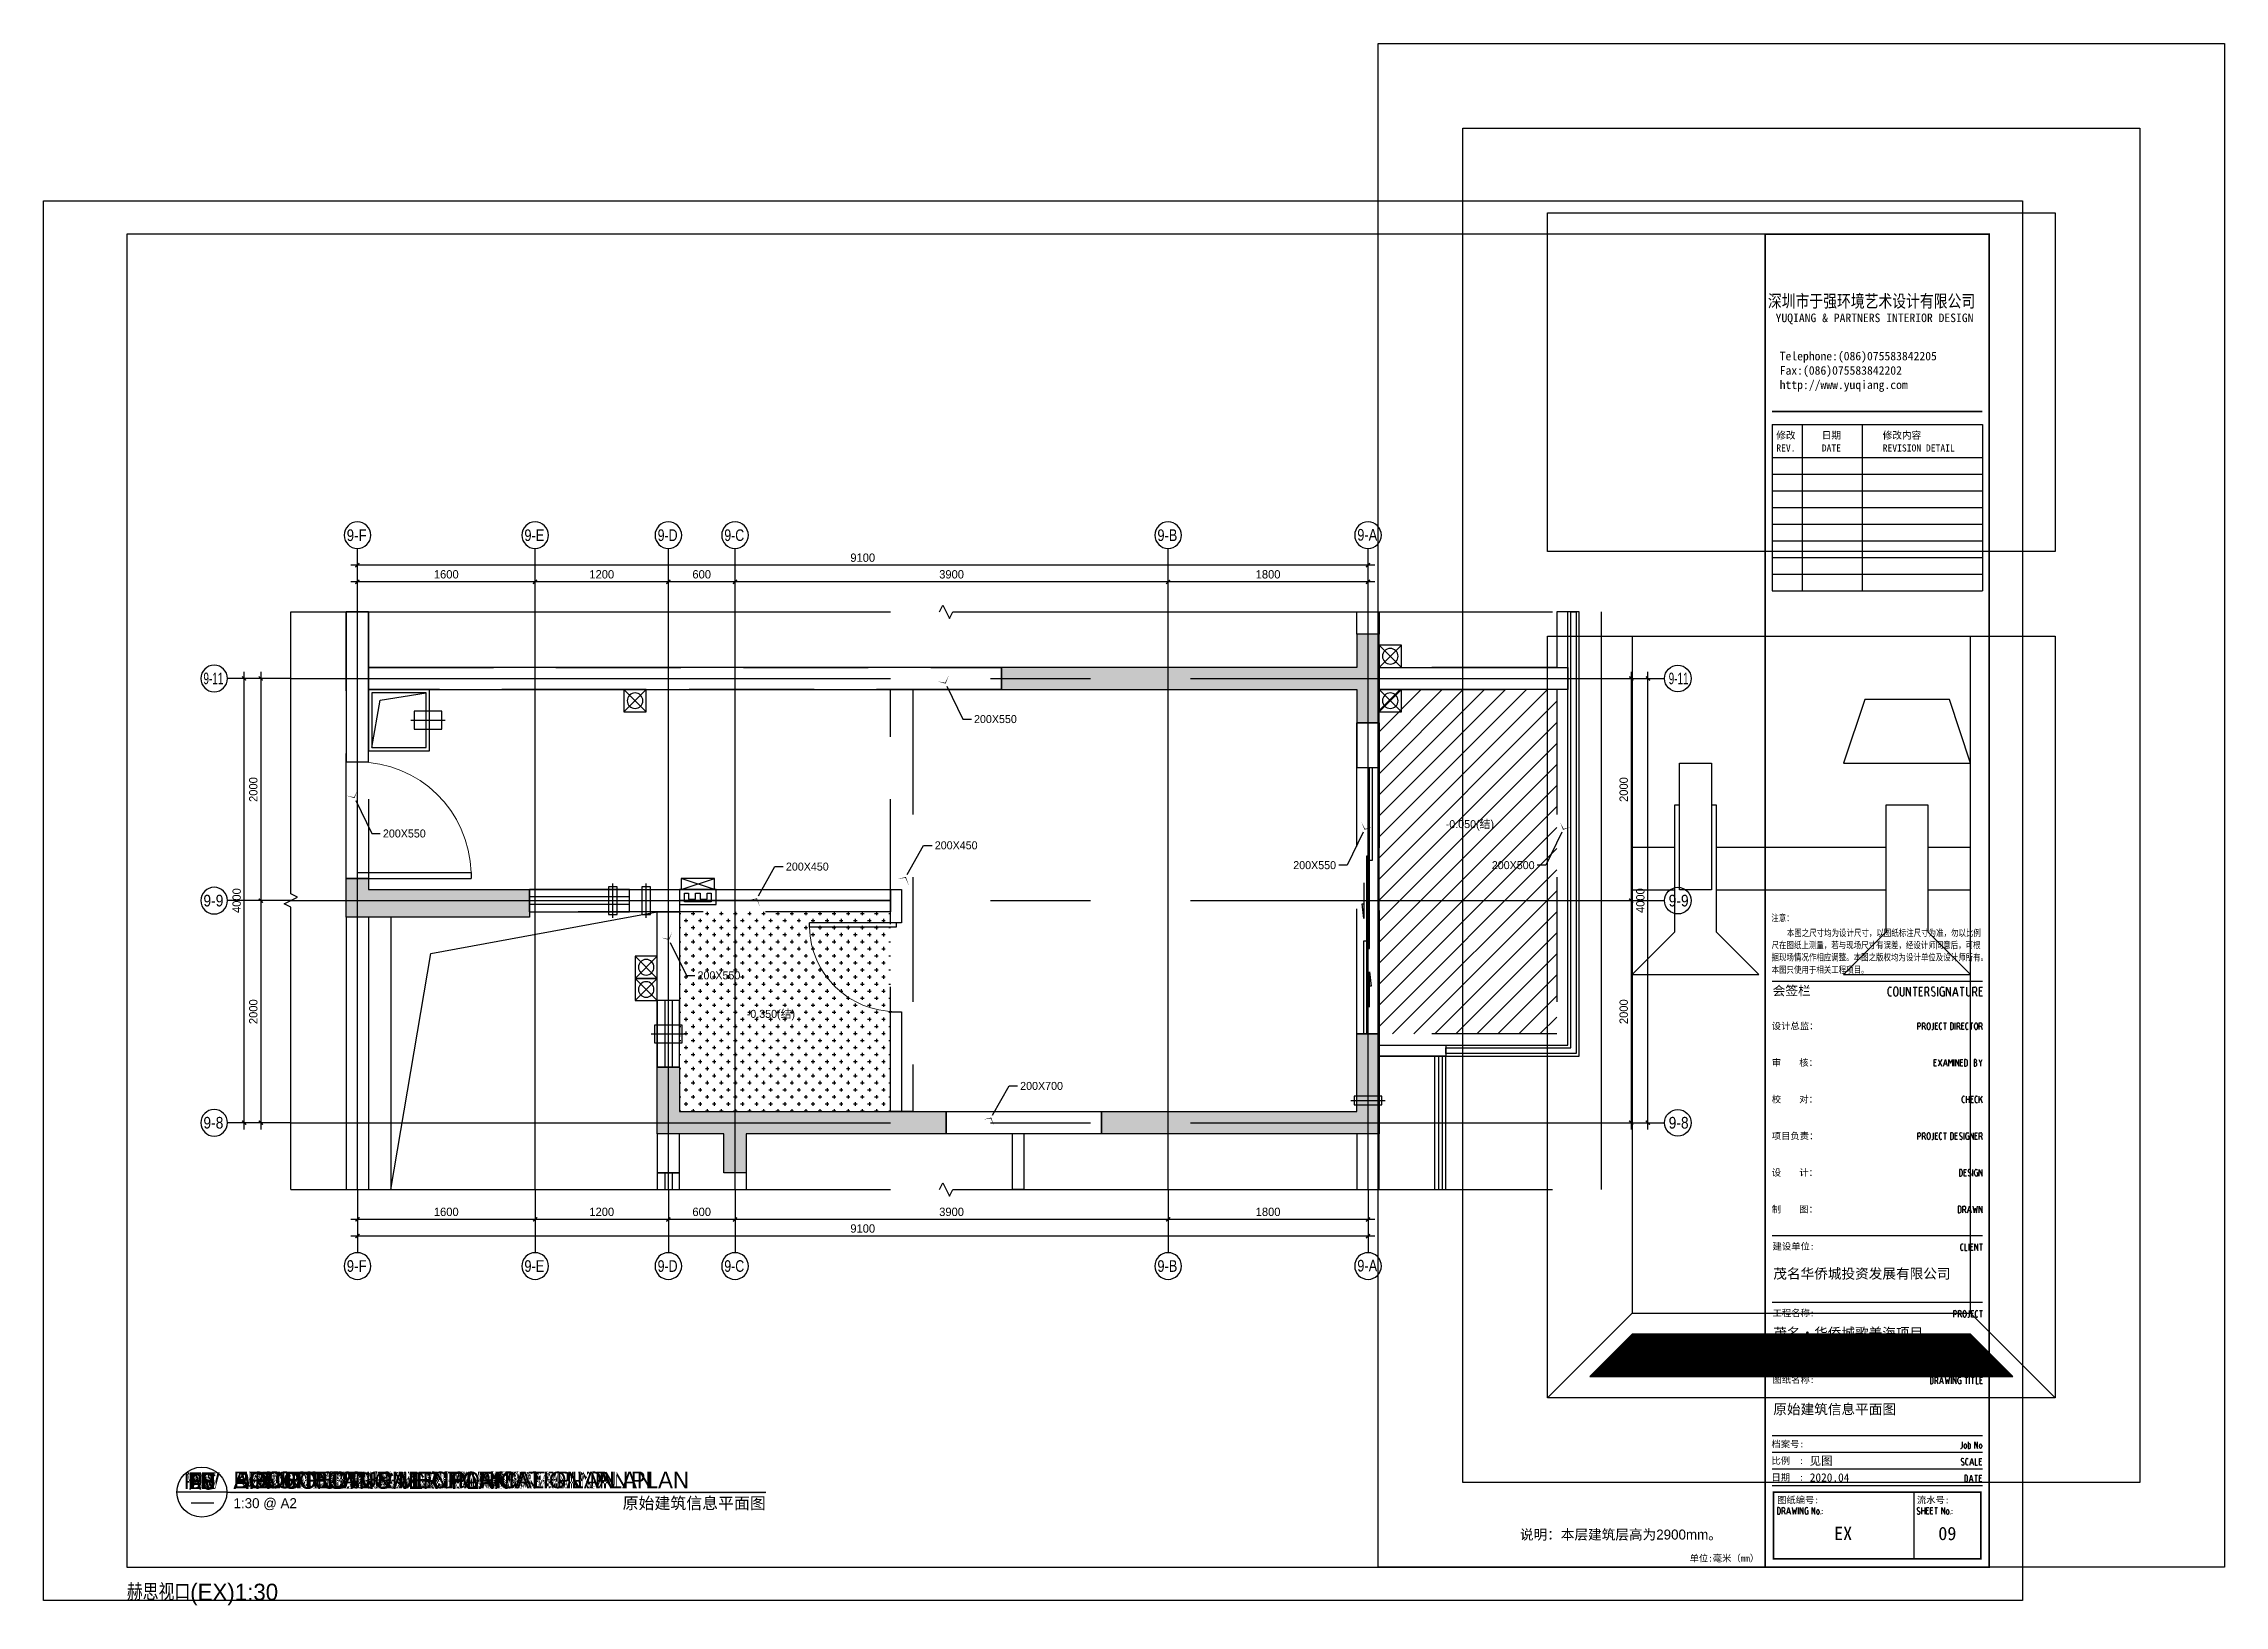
# Paper-space layout 'EX' of a CAD drawing. Header units: millimetres. Extents: x 0 to 655, y -2 to 467.
# The model-space entities are those that its viewports show. They can reach past a viewport. Long polylines and large blocks are cut down to what shows.
import ezdxf
from ezdxf import colors
from ezdxf.entities.mleader import LeaderData, LeaderLine
from ezdxf.enums import TextEntityAlignment as Align
from ezdxf.math import Vec2, Vec3

# ---------------------------------------------------------------- set-up
doc = ezdxf.new("R2010")
doc.units = ezdxf.units.MM
doc.header["$PDMODE"] = 35
for name, pattern in [('Pbo-Center', [9, 6, -1, 1, -1]), ('Pbo-Dashed', [3.75, 2.5, -1.25]), ('Pbo-Hidden', [1.875, 1.25, -0.625])]:
    doc.linetypes.add(name, pattern=pattern)
doc.layers.get('0').update_dxf_attribs({"color": 14})
doc.layers.get('DEFPOINTS').update_dxf_attribs({"color": 5})
for name, color, linetype in [('!PboAC-Refe', 50, 'Continuous'), ('!PboAR-Refe', 50, 'Continuous'), ('!PboDP-Refe', 50, 'Continuous'), ('!PboDS-Doors', 60, 'Continuous'), ('!PboDS-Handrail', 44, 'Continuous'), ('!PboDS-Stair', 30, 'Continuous'), ('!PboDT-Refe', 50, 'Continuous'), ('!PboEM-Refe', 50, 'Continuous'), ('!PboES-Refe', 50, 'Continuous'), ('!PboEX-Beam', 218, 'Pbo-Hidden'), ('!PboEX-Blip', 50, 'Continuous'), ('!PboEX-Hatch', 250, 'Continuous'), ('!PboEX-Refe', 50, 'Continuous'), ('!PboFC-Refe', 50, 'Continuous'), ('!PboFF-Refe', 50, 'Continuous'), ('!PboGS-13Light-Center', 134, 'Pbo-Center'), ('!PboGS-50Dark', 160, 'Continuous'), ('!PboGS-Dim', 50, 'Continuous'), ('!PboGS-Logo', 4, 'Continuous'), ('!PboGS-Refe', 50, 'Continuous'), ('!PboGS-TXT25', 40, 'Continuous'), ('!PboKP-Refe', 50, 'Continuous'), ('!PboLP-Refe', 50, 'Continuous'), ('!PboPL-AxisNumber', 150, 'Continuous'), ('!PboPL-Column', 182, 'Continuous'), ('!PboPL-EXwalls', 190, 'Continuous'), ('!PboPL-Glass', 30, 'Continuous'), ('!PboPL-Grid', 124, 'Pbo-Center'), ('!PboPL-Mech', 134, 'Continuous'), ('!PboPL-Opening', 250, 'Pbo-Dashed'), ('!PboPL-ShadeDark', 251, 'Continuous'), ('!PboPL-TXT25', 40, 'Continuous'), ('!PboPW-Refe', 50, 'Continuous'), ('!PboRC-Refe', 50, 'Continuous'), ('!PboWF-Refe', 50, 'Continuous'), ('!PboWS-Refe', 50, 'Continuous')]:
    doc.layers.add(name, color=color, linetype=linetype)
doc.styles.add('!PYH.V2008_CN', font='')
doc.styles.add('!PYH.V2008_EN', font='')
doc.styles.add('!赫思DIM-EN', font='赫思StyleDimTextEN.SHX', dxfattribs={"width": 0.9, "bigfont": '赫思StyleDimTextCN.SHX'})
doc.styles.add('!赫思Norm', font='赫思StyleNormEN.SHX', dxfattribs={"width": 0.9, "bigfont": '赫思StyleDimTextCN.SHX'})
doc.styles.add('HT', font='simhei.ttf', dxfattribs={"width": 0.8})
doc.styles.add('yq1', font='simhei.ttf')
doc.styles.add('yq2', font='')
doc.styles.get('!PYH.V2008_CN').set_extended_font_data('赫思深化DWG.CN繁')
doc.styles.get('!PYH.V2008_EN').set_extended_font_data('赫思深化DWG.CN繁')
doc.styles.get('yq2').set_extended_font_data('SimSun')
doc.dimstyles.new('!PboMS-30', dxfattribs={"dimscale": 30, "dimtxt": 2.5, "dimasz": 1.2, "dimexe": 2, "dimexo": 2, "dimgap": 1, "dimtad": 1, "dimdec": 0, "dimdsep": 46, "dimtxsty": '!PYH.V2008_EN', "dimblk": 'ARCHTICK', "dimcen": 1, "dimdle": 2, "dimclrd": 44, "dimclre": 44, "dimclrt": 256, "dimadec": 1, "dimazin": 2, "dimtfac": 1, "dimtdec": 0, "dimtix": 1, "dimtmove": 2, "dimatfit": 1, "dimldrblk": '!PYH_DIM.ARCHTICK', "dimfxl": 5, "dimfxlon": 1, "dimtolj": 1, "dimtzin": 0, "dimlwd": -1, "dimlwe": -1, "dimarcsym": 0})

psp = doc.layouts.new('EX')

# ---------------------------------------------------------------- texts
at = {"layer": '!PboGS-TXT25', "style": '!PYH.V2008_CN'}
psp.add_text('说明：本层建筑层高为2900mm。', height=3, dxfattribs=at).set_placement((443.11, 18.25))
at = {"layer": 'DEFPOINTS', "color": 250, "style": '!赫思DIM-EN'}
psp.add_text('赫思视口(EX)1:30', height=5, dxfattribs=at).set_placement((25, 0))

msp = doc.modelspace()

# ---------------------------------------------------------------- texts
at = {"layer": '!PboEX-Refe', "char_height": 72, "attachment_point": 5, "style": '!PYH.V2008_CN'}
for s, insert in [('-0.050(结)', (12017.4, 4678)), ('-0.350(结)', (5723.3, 2969.6))]:
    msp.add_mtext(s, dxfattribs=dict(at, insert=insert))

# ---------------------------------------------------------------- blocks, each defined once
blk = doc.blocks.new('*U33')
at = {"layer": '!PboGS-50Dark'}
blk.add_line((7.5, 0), (169.26, 0), dxfattribs=at)
blk.add_circle((0, 0), 7.5, dxfattribs=at)
at = {"color": 9}
blk.add_line((7.5, 0), (-7.5, 0), dxfattribs=at)
at = {"color": 250}
blk.add_solid([(8.5, -0.48), (8.5, -0.13), (169.26, -0.48), (169.26, -0.13)], dxfattribs=at)
at = {"layer": '!PboAC-Refe', "style": '!PYH.V2008_EN', "width": 0.82}
blk.add_text('AC', height=5, dxfattribs=at).set_placement((0, 0.71), align=Align.CENTER)
at = {"layer": '!PboAC-Refe', "style": '!PYH.V2008_EN'}
blk.add_text('AIR  CONDITIONER  PLAN', height=5, dxfattribs=at).set_placement((9.5, 0.96))
at = {"layer": '!PboAR-Refe', "style": '!PYH.V2008_EN', "width": 0.82}
blk.add_text('AR', height=5, dxfattribs=at).set_placement((0, 0.88), align=Align.CENTER)
at = {"layer": '!PboAR-Refe', "style": '!PYH.V2008_EN'}
blk.add_text('ARCHITECTURAL INFORMATION  PLAN', height=5, dxfattribs=at).set_placement((9.5, 1.13))
at = {"layer": '!PboDP-Refe', "style": '!PYH.V2008_EN', "width": 0.82}
blk.add_text('DP', height=5, dxfattribs=at).set_placement((0, 0.88), align=Align.CENTER)
at = {"layer": '!PboDP-Refe', "style": '!PYH.V2008_EN'}
blk.add_text('DOOR  PLAN', height=5, dxfattribs=at).set_placement((9.5, 1.13))
at = {"layer": '!PboDT-Refe', "style": '!PYH.V2008_EN'}
blk.add_text('PLAN', height=5, dxfattribs=at).set_placement((9.5, 1.13))
at = {"layer": '!PboEM-Refe', "style": '!PYH.V2008_EN', "width": 0.82}
blk.add_text('EM', height=5, dxfattribs=at).set_placement((0, 0.88), align=Align.CENTER)
at = {"layer": '!PboEM-Refe', "style": '!PYH.V2008_EN'}
blk.add_text('ELECTRICAL & MECHANICAL  PLAN', height=5, dxfattribs=at).set_placement((9.5, 1.13))
at = {"layer": '!PboES-Refe', "style": '!PYH.V2008_EN', "width": 0.82}
blk.add_text('ES', height=5, dxfattribs=at).set_placement((0, 0.88), align=Align.CENTER)
at = {"layer": '!PboES-Refe', "style": '!PYH.V2008_EN'}
blk.add_text('ELECTRICAL & MECHANICAL  PLAN', height=5, dxfattribs=at).set_placement((9.5, 1.13))
at = {"layer": '!PboEX-Refe', "style": '!PYH.V2008_EN', "width": 0.82}
blk.add_text('EX', height=5, dxfattribs=at).set_placement((0, 0.88), align=Align.CENTER)
at = {"layer": '!PboEX-Refe', "style": '!PYH.V2008_EN'}
blk.add_text('EX ARCHITECTURAL INFORMATION  PLAN', height=5, dxfattribs=at).set_placement((9.5, 1.13))
at = {"layer": '!PboFC-Refe', "style": '!PYH.V2008_EN', "width": 0.82}
blk.add_text('FC', height=5, dxfattribs=at).set_placement((0, 0.88), align=Align.CENTER)
at = {"layer": '!PboFC-Refe', "style": '!PYH.V2008_EN'}
blk.add_text('FLOOR  COVERING  PLAN', height=5, dxfattribs=at).set_placement((9.5, 1.13))
at = {"layer": '!PboFF-Refe', "style": '!PYH.V2008_EN', "width": 0.82}
blk.add_text('FF', height=5, dxfattribs=at).set_placement((0, 0.88), align=Align.CENTER)
at = {"layer": '!PboFF-Refe', "style": '!PYH.V2008_EN'}
blk.add_text('FIXTURES & FURNISHINGS  PLAN', height=5, dxfattribs=at).set_placement((9.5, 1.13))
at = {"layer": '!PboGS-Refe', "style": '!PYH.V2008_EN', "width": 0.82}
blk.add_attdef('NUM', text='', height=5, dxfattribs=at).set_placement((0, 0.88), align=Align.CENTER)
at = {"layer": '!PboGS-Refe', "style": '!PYH.V2008_EN'}
blk.add_attdef('DWG_NAME_EN', (9.5, 1.13), '', height=5, dxfattribs=at)
at = {"layer": '!PboGS-Refe', "style": '!PYH.V2008_EN', "width": 0.999789}
blk.add_attdef('AREA', text='', height=3.3, dxfattribs=at).set_placement((-4.49, -4.57), (4.9, -4.57), align=Align.FIT)
at = {"layer": '!PboKP-Refe', "style": '!PYH.V2008_EN', "width": 0.82}
blk.add_text('KP', height=5, dxfattribs=at).set_placement((0, 0.88), align=Align.CENTER)
at = {"layer": '!PboKP-Refe', "style": '!PYH.V2008_EN'}
blk.add_text('KEY  PLAN', height=5, dxfattribs=at).set_placement((9.5, 1.13))
at = {"layer": '!PboLP-Refe', "style": '!PYH.V2008_EN', "width": 0.82}
blk.add_text('LP', height=5, dxfattribs=at).set_placement((0, 0.88), align=Align.CENTER)
at = {"layer": '!PboLP-Refe', "style": '!PYH.V2008_EN'}
blk.add_text('LAMPS  AND  LANTERNS  PLAN', height=5, dxfattribs=at).set_placement((9.5, 1.13))
at = {"layer": '!PboPW-Refe', "style": '!PYH.V2008_EN'}
blk.add_text('PW', height=5, dxfattribs=at).set_placement((0, 0.88), align=Align.CENTER)
blk.add_text('PARTITION WALL PLAN', height=5, dxfattribs=at).set_placement((9.5, 1.13))
at = {"layer": '!PboRC-Refe', "style": '!PYH.V2008_EN', "width": 0.82}
blk.add_text('RC', height=5, dxfattribs=at).set_placement((0, 0.88), align=Align.CENTER)
at = {"layer": '!PboRC-Refe', "style": '!PYH.V2008_EN'}
blk.add_text('REFLECTED  CEILING  PLAN', height=5, dxfattribs=at).set_placement((9.5, 1.13))
at = {"layer": '!PboWF-Refe', "style": '!PYH.V2008_EN', "width": 0.82}
blk.add_text('WF', height=5, dxfattribs=at).set_placement((0, 0.88), align=Align.CENTER)
at = {"layer": '!PboWF-Refe', "style": '!PYH.V2008_EN'}
blk.add_text('WALL  FINISH  PLAN', height=5, dxfattribs=at).set_placement((9.5, 1.13))
at = {"layer": '!PboWS-Refe', "style": '!PYH.V2008_EN', "width": 0.82}
blk.add_text('WS', height=5, dxfattribs=at).set_placement((0, 0.88), align=Align.CENTER)
at = {"layer": '!PboWS-Refe', "style": '!PYH.V2008_EN'}
blk.add_text('WATER  SUPPLY & DRAINAGE  PLAN', height=5, dxfattribs=at).set_placement((9.5, 1.13))
at = {"style": '!PYH.V2008_EN'}
blk.add_attdef('ScaleTAG', (9.5, -4.83), '', height=3, dxfattribs=at)
blk.add_attdef('DWG_NAME_CN', text='', height=3.5, dxfattribs=at).set_placement((169.26, -5.07), align=Align.RIGHT)
blk = doc.blocks.new('pbotmp20190306164829')
at = {"layer": '!PboGS-Refe', "color": 10}
for p, q in [((518.8, 352.94), (518.8, 302.94)), ((518.8, 352.94), (581.92, 352.94)), ((527.8, 352.94), (527.8, 302.94)), ((545.8, 352.94), (545.8, 302.94)), ((581.92, 352.94), (581.92, 302.94)), ((518.8, 342.94), (581.92, 342.94)), ((518.8, 337.94), (581.92, 337.94)), ((518.8, 332.94), (581.92, 332.94)), ((518.8, 327.94), (581.92, 327.94)), ((518.8, 322.94), (581.92, 322.94)), ((518.8, 317.94), (581.92, 317.94)), ((518.8, 312.94), (581.92, 312.94)), ((518.8, 307.94), (581.92, 307.94)), ((518.8, 302.94), (581.92, 302.94)), ((518.8, 185.83), (581.92, 185.83)), ((518.8, 109.5), (581.92, 109.5)), ((518.8, 89.5), (581.92, 89.5)), ((518.8, 69.5), (581.92, 69.5)), ((518.8, 49.5), (581.92, 49.5)), ((518.8, 44.5), (581.92, 44.5)), ((518.8, 39.5), (581.92, 39.5)), ((518.8, 34.5), (581.92, 34.5))]:
    blk.add_line(p, q, dxfattribs=at)
at = {"layer": '!PboGS-Refe', "color": 50}
blk.add_lwpolyline([(25, 10), (584, 10), (584, 410), (25, 410)], close=True, dxfattribs=at)
at = {"layer": '!PboGS-Refe', "color": 50, "const_width": 0.5}
blk.add_lwpolyline([(584, 410), (584, 10), (516.72, 10), (516.72, 410)], close=True, dxfattribs=at)
blk.add_lwpolyline([(518.8, 356.84), (581.92, 356.84)], dxfattribs=at)
at = {"layer": '!PboGS-TXT25'}
for p, q in [((561.36, 32.5), (561.36, 12.5)), ((519.22, 12.5), (581.5, 12.5))]:
    blk.add_line(p, q, dxfattribs=at)
for points in [[(554.22, 184.07), (554.01, 184.02), (553.83, 183.87), (553.72, 183.65), (553.68, 183.39)], [(553.68, 182.04), (553.68, 183.39)], [(554.22, 184.07), (554.64, 184.07)], [(556.55, 183.32), (556.53, 183.55), (556.44, 183.76), (556.31, 183.92), (556.13, 184.03), (555.95, 184.07), (555.77, 184.03), (555.59, 183.92), (555.47, 183.76), (555.39, 183.55), (555.35, 183.32)], [(555.35, 182.12), (555.35, 183.32)], [(556.55, 183.32), (556.55, 182.12)], [(557.26, 184.07), (557.26, 182.12), (557.3, 181.88), (557.39, 181.67), (557.52, 181.51), (557.68, 181.4), (557.87, 181.37), (558.05, 181.4), (558.22, 181.51), (558.36, 181.67), (558.44, 181.88), (558.47, 182.12), (558.47, 184.07)], [(559.19, 181.37), (559.19, 184.07), (560.38, 181.37), (560.38, 184.07)], [(561.11, 184.07), (562.31, 184.07)], [(561.71, 181.37), (561.71, 184.07)], [(563.98, 181.37), (563.02, 181.37), (563.02, 184.07), (563.98, 184.07)], [(564.71, 181.37), (564.71, 184.07), (565.31, 184.07)], [(565.31, 182.57), (565.49, 182.61), (565.65, 182.7), (565.79, 182.88), (565.87, 183.09), (565.9, 183.32), (565.87, 183.55), (565.79, 183.76), (565.65, 183.92), (565.49, 184.03), (565.31, 184.07)], [(567.7, 183.92), (567.41, 184.03), (567.1, 184.07), (566.92, 184.02), (566.77, 183.9), (566.66, 183.71), (566.62, 183.49), (566.65, 183.27), (566.75, 183.07), (566.88, 182.93), (567.56, 182.51)], [(568.54, 181.37), (568.54, 184.07)], [(569.87, 184.07), (569.67, 184.03), (569.51, 183.92), (569.37, 183.76), (569.29, 183.55), (569.26, 183.32)], [(569.26, 182.12), (569.26, 183.32)], [(569.87, 184.07), (570.45, 184.07)], [(571.18, 181.37), (571.18, 184.07), (572.38, 181.37), (572.38, 184.07)], [(573.1, 181.37), (573.82, 184.07), (574.53, 181.37)], [(575.26, 184.07), (576.46, 184.07)], [(575.86, 181.37), (575.86, 184.07)], [(577.17, 184.07), (577.17, 182.12), (577.2, 181.88), (577.28, 181.67), (577.42, 181.51), (577.59, 181.4), (577.77, 181.37), (577.96, 181.4), (578.13, 181.51), (578.25, 181.67), (578.34, 181.88), (578.38, 182.12), (578.38, 184.07)], [(579.09, 181.37), (579.09, 184.07), (579.69, 184.07)], [(579.69, 182.57), (579.87, 182.61), (580.05, 182.7), (580.18, 182.88), (580.27, 183.09), (580.29, 183.32), (580.27, 183.55), (580.18, 183.76), (580.05, 183.92), (579.87, 184.03), (579.69, 184.07)], [(581.97, 181.37), (581.02, 181.37), (581.02, 184.07), (581.97, 184.07)], [(553.68, 182.04), (553.72, 181.78), (553.83, 181.56), (554.01, 181.42), (554.22, 181.37)], [(554.64, 181.37), (554.22, 181.37)], [(555.35, 182.12), (555.39, 181.88), (555.47, 181.67), (555.59, 181.51), (555.77, 181.4), (555.95, 181.37), (556.13, 181.4), (556.31, 181.51), (556.44, 181.67), (556.53, 181.88), (556.55, 182.12)], [(563.75, 182.86), (563.02, 182.86)], [(565.31, 182.57), (564.71, 182.57)], [(565.42, 182.57), (565.9, 181.37)], [(566.62, 181.67), (566.84, 181.51), (567.09, 181.42), (567.35, 181.37)], [(567.35, 181.37), (567.52, 181.42), (567.68, 181.54), (567.78, 181.72), (567.83, 181.94), (567.79, 182.16), (567.7, 182.37), (567.56, 182.51)], [(569.26, 182.12), (569.29, 181.88), (569.37, 181.67), (569.51, 181.51), (569.67, 181.4), (569.87, 181.37)], [(570.1, 182.86), (570.45, 182.86), (570.45, 181.37), (569.87, 181.37)], [(574.32, 182.12), (573.3, 182.12)], [(579.69, 182.57), (579.09, 182.57)], [(579.81, 182.57), (580.29, 181.37)], [(581.73, 182.86), (581.02, 182.86)], [(562.55, 171.33), (562.55, 173.31), (562.99, 173.31)], [(562.99, 172.2), (562.55, 172.2)], [(562.99, 172.2), (563.15, 172.25), (563.29, 172.38), (563.39, 172.55), (563.42, 172.76), (563.39, 172.97), (563.29, 173.15), (563.15, 173.27), (562.99, 173.31)], [(563.95, 171.33), (563.95, 173.31), (564.39, 173.31)], [(564.39, 172.2), (563.95, 172.2)], [(564.39, 172.2), (564.56, 172.25), (564.69, 172.38), (564.79, 172.55), (564.83, 172.76), (564.79, 172.97), (564.69, 173.15), (564.56, 173.27), (564.39, 173.31)], [(564.47, 172.2), (564.83, 171.33)], [(566.23, 172.76), (566.21, 172.97), (566.11, 173.15), (565.96, 173.27), (565.8, 173.31), (565.63, 173.27), (565.48, 173.15), (565.39, 172.97), (565.36, 172.76)], [(565.36, 171.88), (565.36, 172.76)], [(565.36, 171.88), (565.39, 171.66), (565.48, 171.49), (565.63, 171.37), (565.8, 171.33), (565.96, 171.37), (566.11, 171.49), (566.21, 171.66), (566.23, 171.88)], [(566.23, 172.76), (566.23, 171.88)], [(566.76, 171.33), (566.94, 171.33), (567.08, 171.37), (567.19, 171.45), (567.26, 171.6), (567.29, 171.77), (567.29, 173.31)], [(568.53, 171.33), (567.81, 171.33), (567.81, 173.31), (568.53, 173.31)], [(568.34, 172.43), (567.81, 172.43)], [(569.45, 173.31), (569.29, 173.27), (569.17, 173.16), (569.08, 173), (569.05, 172.82)], [(569.05, 171.82), (569.05, 172.82)], [(569.05, 171.82), (569.08, 171.64), (569.17, 171.48), (569.29, 171.37), (569.45, 171.33)], [(569.45, 173.31), (569.75, 173.31)], [(569.75, 171.33), (569.45, 171.33)], [(570.28, 173.31), (571.15, 173.31)], [(570.72, 171.33), (570.72, 173.31)], [(573.8, 171.33), (573.8, 173.31)], [(574.32, 171.33), (574.32, 173.31), (574.77, 173.31)], [(574.77, 172.2), (574.32, 172.2)], [(574.77, 172.2), (574.94, 172.25), (575.07, 172.38), (575.17, 172.55), (575.21, 172.76), (575.17, 172.97), (575.07, 173.15), (574.94, 173.27), (574.77, 173.31)], [(574.85, 172.2), (575.21, 171.33)], [(576.44, 171.33), (575.74, 171.33), (575.74, 173.31), (576.44, 173.31)], [(576.26, 172.43), (575.74, 172.43)], [(577.36, 173.31), (577.21, 173.27), (577.07, 173.16), (576.99, 173), (576.96, 172.82)], [(576.96, 171.82), (576.96, 172.82)], [(576.96, 171.82), (576.99, 171.64), (577.07, 171.48), (577.21, 171.37), (577.36, 171.33)], [(577.36, 173.31), (577.66, 173.31)], [(577.66, 171.33), (577.36, 171.33)], [(578.19, 173.31), (579.08, 173.31)], [(578.63, 171.33), (578.63, 173.31)], [(580.48, 172.76), (580.45, 172.97), (580.35, 173.15), (580.21, 173.27), (580.03, 173.31), (579.87, 173.27), (579.73, 173.15), (579.63, 172.97), (579.6, 172.76)], [(579.6, 171.88), (579.6, 172.76)], [(579.6, 171.88), (579.63, 171.66), (579.73, 171.49), (579.87, 171.37), (580.03, 171.33), (580.21, 171.37), (580.35, 171.49), (580.45, 171.66), (580.48, 171.88)], [(580.48, 172.76), (580.48, 171.88)], [(581, 171.33), (581, 173.31), (581.45, 173.31)], [(581.45, 172.2), (581, 172.2)], [(581.45, 172.2), (581.62, 172.25), (581.75, 172.38), (581.85, 172.55), (581.89, 172.76), (581.85, 172.97), (581.75, 173.15), (581.62, 173.27), (581.45, 173.31)], [(581.53, 172.2), (581.89, 171.33)], [(568.17, 160.33), (567.47, 160.33), (567.47, 162.32), (568.17, 162.32)], [(568, 161.43), (567.47, 161.43)], [(568.7, 162.32), (569.75, 160.33)], [(569.75, 162.32), (568.7, 160.33)], [(570.28, 160.33), (570.81, 162.32), (571.34, 160.33)], [(571.18, 160.88), (570.43, 160.88)], [(571.87, 160.33), (571.87, 162.32), (572.4, 161.21), (572.92, 162.32), (572.92, 160.33)], [(573.45, 160.33), (573.45, 162.32)], [(573.97, 160.33), (573.97, 162.32), (574.85, 160.33), (574.85, 162.32)], [(576.08, 160.33), (575.38, 160.33), (575.38, 162.32), (576.08, 162.32)], [(575.91, 161.43), (575.38, 161.43)], [(579.86, 161.43), (580, 161.47), (580.11, 161.55), (580.19, 161.7), (580.22, 161.87), (580.19, 162.03), (580.11, 162.18), (580, 162.28), (579.86, 162.32), (579.42, 162.32), (579.42, 160.33)], [(579.42, 160.33), (579.86, 160.33), (580.03, 160.38), (580.17, 160.49), (580.27, 160.67), (580.3, 160.88), (580.27, 161.09), (580.17, 161.27), (580.03, 161.38), (579.86, 161.43), (579.42, 161.43)], [(580.83, 162.32), (581.36, 161.32), (581.89, 162.32)], [(581.36, 161.32), (581.36, 160.33)], [(576.3, 151.31), (576.14, 151.27), (576.02, 151.16), (575.93, 151), (575.9, 150.82)], [(575.9, 149.82), (575.9, 150.82)], [(576.3, 151.31), (576.61, 151.31)], [(577.14, 149.33), (577.14, 151.31)], [(578.01, 151.31), (578.01, 149.33)], [(579.24, 149.33), (578.54, 149.33), (578.54, 151.31), (579.24, 151.31)], [(580.17, 151.31), (580.01, 151.27), (579.89, 151.16), (579.8, 151), (579.76, 150.82)], [(579.76, 149.82), (579.76, 150.82)], [(580.17, 151.31), (580.48, 151.31)], [(581, 149.33), (581, 151.31)], [(581.88, 151.31), (581, 150.1)], [(581.34, 150.57), (581.89, 149.33)], [(575.9, 149.82), (575.93, 149.64), (576.02, 149.48), (576.14, 149.37), (576.3, 149.33)], [(576.61, 149.33), (576.3, 149.33)], [(577.14, 150.43), (578.01, 150.43)], [(579.06, 150.43), (578.54, 150.43)], [(579.76, 149.82), (579.8, 149.64), (579.89, 149.48), (580.01, 149.37), (580.17, 149.33)], [(580.48, 149.33), (580.17, 149.33)], [(562.55, 138.33), (562.55, 140.32), (562.99, 140.32)], [(562.99, 139.21), (562.55, 139.21)], [(562.99, 139.21), (563.15, 139.25), (563.29, 139.37), (563.39, 139.56), (563.42, 139.76), (563.39, 139.97), (563.29, 140.15), (563.15, 140.27), (562.99, 140.32)], [(563.95, 138.33), (563.95, 140.32), (564.39, 140.32)], [(564.39, 139.21), (563.95, 139.21)], [(564.39, 139.21), (564.56, 139.25), (564.69, 139.37), (564.79, 139.56), (564.83, 139.76), (564.79, 139.97), (564.69, 140.15), (564.56, 140.27), (564.39, 140.32)], [(564.47, 139.21), (564.83, 138.33)], [(566.23, 139.76), (566.21, 139.97), (566.11, 140.15), (565.96, 140.27), (565.8, 140.32), (565.63, 140.27), (565.48, 140.15), (565.39, 139.97), (565.36, 139.76)], [(565.36, 138.88), (565.36, 139.76)], [(565.36, 138.88), (565.39, 138.67), (565.48, 138.49), (565.63, 138.38), (565.8, 138.33), (565.96, 138.38), (566.11, 138.49), (566.21, 138.67), (566.23, 138.88)], [(566.23, 139.76), (566.23, 138.88)], [(566.76, 138.33), (566.94, 138.33), (567.08, 138.36), (567.19, 138.46), (567.26, 138.6), (567.29, 138.77), (567.29, 140.32)], [(568.53, 138.33), (567.81, 138.33), (567.81, 140.32), (568.53, 140.32)], [(568.34, 139.43), (567.81, 139.43)], [(569.45, 140.32), (569.29, 140.27), (569.17, 140.17), (569.08, 140.01), (569.05, 139.81)], [(569.05, 138.83), (569.05, 139.81)], [(569.05, 138.83), (569.08, 138.63), (569.17, 138.48), (569.29, 138.36), (569.45, 138.33)], [(569.45, 140.32), (569.75, 140.32)], [(569.75, 138.33), (569.45, 138.33)], [(570.28, 140.32), (571.15, 140.32)], [(570.72, 138.33), (570.72, 140.32)], [(574.5, 138.33), (573.8, 138.33), (573.8, 140.32), (574.5, 140.32)], [(574.32, 139.43), (573.8, 139.43)], [(575.82, 140.21), (575.38, 140.32), (575.24, 140.28), (575.13, 140.18), (575.06, 140.05), (575.02, 139.89), (575.05, 139.73), (575.12, 139.58), (575.22, 139.47), (575.71, 139.16)], [(575.02, 138.55), (575.28, 138.39), (575.55, 138.33)], [(575.55, 138.33), (575.69, 138.36), (575.8, 138.45), (575.87, 138.6), (575.91, 138.76), (575.88, 138.92), (575.82, 139.06), (575.71, 139.16)], [(576.44, 138.33), (576.44, 140.32)], [(577.41, 140.32), (577.23, 140.27), (577.09, 140.15), (577, 139.97), (576.96, 139.76)], [(576.96, 138.88), (576.96, 139.76)], [(576.96, 138.88), (577, 138.67), (577.09, 138.49), (577.23, 138.38), (577.41, 138.33)], [(577.41, 140.32), (577.85, 140.32)], [(577.58, 139.43), (577.85, 139.43), (577.85, 138.33), (577.41, 138.33)], [(578.36, 138.33), (578.36, 140.32), (579.25, 138.33), (579.25, 140.32)], [(580.48, 138.33), (579.78, 138.33), (579.78, 140.32), (580.48, 140.32)], [(580.3, 139.43), (579.78, 139.43)], [(581, 138.33), (581, 140.32), (581.45, 140.32)], [(581.45, 139.21), (581, 139.21)], [(581.45, 139.21), (581.62, 139.25), (581.75, 139.37), (581.85, 139.56), (581.89, 139.76), (581.85, 139.97), (581.75, 140.15), (581.62, 140.27), (581.45, 140.32)], [(581.53, 139.21), (581.89, 138.33)], [(577.14, 127.33), (576.44, 127.33), (576.44, 129.31), (577.14, 129.31)], [(576.96, 128.43), (576.44, 128.43)], [(578.46, 129.2), (578.02, 129.31), (577.88, 129.27), (577.77, 129.19), (577.7, 129.05), (577.66, 128.89), (577.69, 128.72), (577.75, 128.57), (577.86, 128.48), (578.35, 128.17)], [(577.66, 127.56), (577.92, 127.4), (578.19, 127.33)], [(578.19, 127.33), (578.33, 127.36), (578.44, 127.46), (578.51, 127.59), (578.55, 127.75), (578.52, 127.92), (578.46, 128.07), (578.35, 128.17)], [(579.08, 127.33), (579.08, 129.31)], [(580.03, 129.31), (579.87, 129.27), (579.73, 129.15), (579.63, 128.97), (579.6, 128.76)], [(579.6, 127.89), (579.6, 128.76)], [(579.6, 127.89), (579.63, 127.67), (579.73, 127.49), (579.87, 127.37), (580.03, 127.33)], [(580.03, 129.31), (580.48, 129.31)], [(580.22, 128.43), (580.48, 128.43), (580.48, 127.33), (580.03, 127.33)], [(581, 127.33), (581, 129.31), (581.89, 127.33), (581.89, 129.31)], [(576.08, 116.33), (576.08, 118.32), (576.52, 118.32)], [(576.52, 117.21), (576.69, 117.25), (576.83, 117.37), (576.93, 117.56), (576.96, 117.77), (576.93, 117.97), (576.83, 118.15), (576.69, 118.27), (576.52, 118.32)], [(577.49, 116.33), (578.02, 118.32), (578.55, 116.33)], [(579.08, 118.32), (579.42, 116.33), (579.78, 117.66), (580.13, 116.33), (580.48, 118.32)], [(581, 116.33), (581, 118.32), (581.89, 116.33), (581.89, 118.32)], [(576.52, 117.21), (576.08, 117.21)], [(576.61, 117.21), (576.96, 116.33)], [(578.39, 116.88), (577.64, 116.88)], [(575.86, 106.98), (575.71, 106.95), (575.58, 106.84), (575.49, 106.68), (575.47, 106.48)], [(575.47, 105.5), (575.47, 106.48)], [(575.47, 105.5), (575.49, 105.3), (575.58, 105.14), (575.71, 105.03), (575.86, 104.99)], [(575.86, 106.98), (576.17, 106.98)], [(576.17, 104.99), (575.86, 104.99)], [(576.69, 106.98), (576.69, 104.99), (577.39, 104.99)], [(577.92, 104.99), (577.92, 106.98)], [(579.16, 104.99), (578.45, 104.99), (578.45, 106.98), (579.16, 106.98)], [(578.98, 106.1), (578.45, 106.1)], [(579.68, 104.99), (579.68, 106.98), (580.56, 104.99), (580.56, 106.98)], [(581.09, 106.98), (581.97, 106.98)], [(581.53, 104.99), (581.53, 106.98)], [(573.35, 85), (573.35, 86.98), (573.8, 86.98)], [(573.8, 85.88), (573.35, 85.88)], [(573.8, 85.88), (573.95, 85.92), (574.1, 86.04), (574.2, 86.22), (574.24, 86.42), (574.2, 86.64), (574.1, 86.82), (573.95, 86.94), (573.8, 86.98)], [(574.77, 85), (574.77, 86.98), (575.2, 86.98)], [(575.2, 85.88), (574.77, 85.88)], [(575.2, 85.88), (575.37, 85.92), (575.51, 86.04), (575.6, 86.22), (575.64, 86.42), (575.6, 86.64), (575.51, 86.82), (575.37, 86.94), (575.2, 86.98)], [(575.29, 85.88), (575.64, 85)], [(577.05, 86.42), (577.01, 86.64), (576.91, 86.82), (576.78, 86.94), (576.61, 86.98), (576.44, 86.94), (576.3, 86.82), (576.2, 86.64), (576.17, 86.42)], [(576.17, 85.55), (576.17, 86.42)], [(576.17, 85.55), (576.2, 85.34), (576.3, 85.16), (576.44, 85.04), (576.61, 85), (576.78, 85.04), (576.91, 85.16), (577.01, 85.34), (577.05, 85.55)], [(577.05, 86.42), (577.05, 85.55)], [(577.58, 85), (577.75, 85), (577.88, 85.04), (578, 85.12), (578.07, 85.27), (578.11, 85.44), (578.11, 86.98)], [(579.33, 85), (578.63, 85), (578.63, 86.98), (579.33, 86.98)], [(579.16, 86.1), (578.63, 86.1)], [(580.26, 86.98), (580.11, 86.94), (579.97, 86.83), (579.89, 86.67), (579.86, 86.49)], [(579.86, 85.49), (579.86, 86.49)], [(579.86, 85.49), (579.89, 85.31), (579.97, 85.15), (580.11, 85.04), (580.26, 85)], [(580.26, 86.98), (580.56, 86.98)], [(581.09, 86.98), (581.97, 86.98)], [(581.53, 85), (581.53, 86.98)], [(580.56, 85), (580.26, 85)], [(567.73, 65.01), (567.73, 66.98), (568.17, 66.98)], [(568.17, 65.88), (567.73, 65.88)], [(568.17, 65.88), (568.33, 65.93), (568.48, 66.04), (568.58, 66.22), (568.6, 66.43), (568.58, 66.64), (568.48, 66.82), (568.33, 66.93), (568.17, 66.98)], [(568.26, 65.88), (568.6, 65.01)], [(569.13, 65.01), (569.66, 66.98), (570.18, 65.01)], [(570.04, 65.55), (569.29, 65.55)], [(570.71, 66.98), (571.07, 65.01), (571.41, 66.32), (571.77, 65.01), (572.12, 66.98)], [(572.65, 65.01), (572.65, 66.98)], [(573.18, 65.01), (573.18, 66.98), (574.05, 65.01), (574.05, 66.98)], [(575.02, 66.98), (574.85, 66.93), (574.72, 66.82), (574.62, 66.64), (574.58, 66.43)], [(574.58, 65.55), (574.58, 66.43)], [(574.58, 65.55), (574.62, 65.34), (574.72, 65.16), (574.85, 65.04), (575.02, 65.01)], [(575.02, 66.98), (575.47, 66.98)], [(575.2, 66.1), (575.47, 66.1), (575.47, 65.01), (575.02, 65.01)], [(576.69, 66.98), (577.58, 66.98)], [(577.14, 65.01), (577.14, 66.98)], [(578.11, 65.01), (578.11, 66.98)], [(578.63, 66.98), (579.51, 66.98)], [(579.06, 65.01), (579.06, 66.98)], [(580.03, 66.98), (580.03, 65.01), (580.73, 65.01)], [(581.97, 65.01), (581.26, 65.01), (581.26, 66.98), (581.97, 66.98)], [(581.79, 66.1), (581.26, 66.1)], [(575.39, 45.6), (575.58, 45.6), (575.7, 45.64), (575.82, 45.74), (575.9, 45.87), (575.92, 46.04), (575.92, 47.59)], [(577.15, 46.48), (577.12, 46.66), (577.05, 46.79), (576.94, 46.89), (576.8, 46.93), (576.67, 46.89), (576.56, 46.79), (576.47, 46.66), (576.45, 46.48)], [(576.45, 46.04), (576.45, 46.48)], [(576.45, 46.04), (576.47, 45.87), (576.56, 45.74), (576.67, 45.64), (576.8, 45.6), (576.94, 45.64), (577.05, 45.74), (577.12, 45.87), (577.15, 46.04)], [(577.15, 46.48), (577.15, 46.04)], [(577.68, 47.59), (577.68, 45.6), (578.08, 45.6), (578.23, 45.66), (578.34, 45.8), (578.39, 45.99), (578.39, 46.53), (578.34, 46.73), (578.23, 46.88), (578.08, 46.93), (577.68, 46.93)], [(579.62, 45.6), (579.62, 47.59), (580.49, 45.6), (580.49, 47.59)], [(581.73, 46.48), (581.7, 46.66), (581.62, 46.79), (581.51, 46.89), (581.37, 46.93), (581.24, 46.89), (581.13, 46.79), (581.05, 46.66), (581.02, 46.48)], [(581.02, 46.04), (581.02, 46.48)], [(581.02, 46.04), (581.05, 45.87), (581.13, 45.74), (581.24, 45.64), (581.37, 45.6), (581.51, 45.64), (581.62, 45.74), (581.7, 45.87), (581.73, 46.04)], [(581.73, 46.48), (581.73, 46.04)], [(576.36, 42.48), (575.92, 42.58), (575.78, 42.55), (575.67, 42.46), (575.6, 42.32), (575.58, 42.16), (575.59, 42), (575.66, 41.85), (575.76, 41.74), (576.25, 41.44)], [(575.58, 40.82), (575.82, 40.66), (576.09, 40.6)], [(576.09, 40.6), (576.23, 40.64), (576.34, 40.72), (576.42, 40.86), (576.45, 41.03), (576.42, 41.19), (576.36, 41.34), (576.25, 41.44)], [(577.37, 42.58), (577.22, 42.54), (577.1, 42.44), (577.01, 42.28), (576.98, 42.09)], [(576.98, 41.11), (576.98, 42.09)], [(576.98, 41.11), (577.01, 40.91), (577.1, 40.75), (577.22, 40.64), (577.37, 40.6)], [(577.37, 42.58), (577.68, 42.58)], [(577.68, 40.6), (577.37, 40.6)], [(578.2, 40.6), (578.73, 42.58), (579.26, 40.6)], [(579.11, 41.15), (578.36, 41.15)], [(579.79, 42.58), (579.79, 40.6), (580.49, 40.6)], [(581.73, 40.6), (581.02, 40.6), (581.02, 42.58), (581.73, 42.58)], [(581.54, 41.71), (581.02, 41.71)], [(578.03, 35.6), (578.56, 37.58), (579.09, 35.6)], [(578.93, 36.16), (578.19, 36.16)], [(579.62, 37.58), (580.49, 37.58)], [(580.06, 35.6), (580.06, 37.58)], [(581.73, 35.6), (581.02, 35.6), (581.02, 37.58), (581.73, 37.58)], [(581.54, 36.71), (581.02, 36.71)], [(521.83, 25.85), (521.83, 27.83), (522.26, 27.83)], [(522.26, 26.72), (521.83, 26.72)], [(522.26, 26.72), (522.43, 26.77), (522.58, 26.88), (522.67, 27.07), (522.7, 27.28), (522.67, 27.49), (522.58, 27.67), (522.43, 27.79), (522.26, 27.83)], [(522.35, 26.72), (522.7, 25.85)], [(523.23, 25.85), (523.76, 27.83), (524.29, 25.85)], [(524.13, 26.39), (523.39, 26.39)], [(524.82, 27.83), (525.17, 25.85), (525.52, 27.17), (525.87, 25.85), (526.23, 27.83)], [(526.75, 25.85), (526.75, 27.83)], [(527.27, 25.85), (527.27, 27.83), (528.16, 25.85), (528.16, 27.83)], [(529.13, 27.83), (528.96, 27.79), (528.81, 27.67), (528.72, 27.49), (528.69, 27.28)], [(528.69, 26.39), (528.69, 27.28)], [(528.69, 26.39), (528.72, 26.18), (528.81, 26.01), (528.96, 25.89), (529.13, 25.85)], [(529.13, 27.83), (529.57, 27.83)], [(529.3, 26.95), (529.57, 26.95), (529.57, 25.85), (529.13, 25.85)], [(530.8, 25.85), (530.8, 27.83), (531.67, 25.85), (531.67, 27.83)], [(532.91, 26.72), (532.87, 26.9), (532.8, 27.04), (532.69, 27.13), (532.55, 27.17), (532.42, 27.13), (532.31, 27.04), (532.24, 26.9), (532.2, 26.72)], [(532.2, 26.29), (532.2, 26.72)], [(532.2, 26.29), (532.24, 26.12), (532.31, 25.98), (532.42, 25.88), (532.55, 25.85), (532.69, 25.88), (532.8, 25.98), (532.87, 26.12), (532.91, 26.29)], [(532.91, 26.72), (532.91, 26.29)], [(533.97, 26.83), (533.97, 26.95)], [(533.97, 26.07), (533.97, 26.18)], [(563.13, 27.72), (562.69, 27.83), (562.57, 27.79), (562.46, 27.71), (562.37, 27.57), (562.35, 27.4), (562.36, 27.24), (562.43, 27.09), (562.55, 26.99), (563.04, 26.69)], [(562.88, 25.85), (563, 25.88), (563.12, 25.98), (563.2, 26.11), (563.22, 26.27), (563.21, 26.44), (563.13, 26.58), (563.04, 26.69)], [(563.75, 25.85), (563.75, 27.83)], [(563.75, 26.95), (564.63, 26.95)], [(564.63, 27.83), (564.63, 25.85)], [(565.86, 25.85), (565.16, 25.85), (565.16, 27.83), (565.86, 27.83)], [(565.69, 26.95), (565.16, 26.95)], [(567.09, 25.85), (566.39, 25.85), (566.39, 27.83), (567.09, 27.83)], [(566.92, 26.95), (566.39, 26.95)], [(567.62, 27.83), (568.5, 27.83)], [(568.06, 25.85), (568.06, 27.83)], [(569.73, 25.85), (569.73, 27.83), (570.61, 25.85), (570.61, 27.83)], [(571.84, 26.72), (571.82, 26.9), (571.74, 27.04), (571.62, 27.13), (571.49, 27.17), (571.35, 27.13), (571.24, 27.04), (571.17, 26.9), (571.14, 26.72)], [(571.14, 26.29), (571.14, 26.72)], [(571.14, 26.29), (571.17, 26.12), (571.24, 25.98), (571.35, 25.88), (571.49, 25.85), (571.62, 25.88), (571.74, 25.98), (571.82, 26.12), (571.84, 26.29)], [(571.84, 26.72), (571.84, 26.29)], [(572.9, 26.83), (572.9, 26.95)], [(572.9, 26.07), (572.9, 26.18)], [(533.44, 25.85), (533.44, 25.96)], [(562.35, 26.07), (562.59, 25.91), (562.88, 25.85)], [(572.37, 25.85), (572.37, 25.96)]]:
    blk.add_lwpolyline(points, dxfattribs=at)
for points in [[(572.4, 171.33), (572.79, 171.33), (572.97, 171.38), (573.13, 171.5), (573.23, 171.7), (573.27, 171.93), (573.27, 172.71), (573.23, 172.94), (573.13, 173.14), (572.97, 173.26), (572.79, 173.31), (572.4, 173.31), (572.4, 171.33)], [(576.61, 160.33), (577, 160.33), (577.2, 160.38), (577.34, 160.51), (577.45, 160.71), (577.49, 160.94), (577.49, 161.7), (577.45, 161.94), (577.34, 162.13), (577.2, 162.27), (577, 162.32), (576.61, 162.32), (576.61, 160.33)], [(572.4, 138.33), (572.79, 138.33), (572.97, 138.38), (573.13, 138.51), (573.23, 138.71), (573.27, 138.94), (573.27, 139.7), (573.23, 139.94), (573.13, 140.13), (572.97, 140.27), (572.79, 140.32), (572.4, 140.32), (572.4, 138.33)], [(575.02, 127.33), (575.43, 127.33), (575.61, 127.38), (575.76, 127.51), (575.87, 127.7), (575.91, 127.94), (575.91, 128.71), (575.87, 128.94), (575.76, 129.14), (575.61, 129.26), (575.43, 129.31), (575.02, 129.31), (575.02, 127.33)], [(574.68, 116.33), (575.07, 116.33), (575.26, 116.38), (575.42, 116.51), (575.51, 116.71), (575.55, 116.94), (575.55, 117.7), (575.51, 117.94), (575.42, 118.13), (575.26, 118.27), (575.07, 118.32), (574.68, 118.32), (574.68, 116.33)], [(566.32, 65.01), (566.71, 65.01), (566.91, 65.04), (567.05, 65.18), (567.16, 65.37), (567.2, 65.61), (567.2, 66.38), (567.16, 66.6), (567.05, 66.8), (566.91, 66.93), (566.71, 66.98), (566.32, 66.98), (566.32, 65.01)], [(576.62, 35.6), (577.03, 35.6), (577.21, 35.65), (577.37, 35.79), (577.47, 35.98), (577.5, 36.21), (577.5, 36.98), (577.47, 37.21), (577.37, 37.41), (577.21, 37.54), (577.03, 37.58), (576.62, 37.58), (576.62, 35.6)], [(520.42, 25.85), (520.81, 25.85), (521, 25.89), (521.16, 26.02), (521.27, 26.22), (521.3, 26.45), (521.3, 27.23), (521.27, 27.46), (521.16, 27.65), (521, 27.78), (520.81, 27.83), (520.42, 27.83), (520.42, 25.85)]]:
    blk.add_lwpolyline(points, close=True, dxfattribs=at)
at = {"layer": '!PboGS-TXT25', "const_width": 0.5}
blk.add_lwpolyline([(519.22, 32.5), (519.22, 12.5), (581.5, 12.5), (581.5, 32.5), (536.34, 32.5)], close=True, dxfattribs=at)
at = {"layer": 'DEFPOINTS'}
for points in [[(0, 410), (0, 420), (10, 420)], [(594, 10), (594, 0), (584, 0)]]:
    blk.add_lwpolyline(points, dxfattribs=at)
at = {"layer": '!PboGS-Logo', "style": 'HT'}
blk.add_text('YUQIANG & PARTNERS INTERIOR DESIGN', height=2.5683, dxfattribs=at).set_placement((549.56, 383.62), align=Align.CENTER)
for s, p in [('Telephone:(086)075583842205', (521.09, 372.15)), ('Fax:(086)075583842202', (521.09, 367.84)), ('http://www.yuqiang.com ', (521.09, 363.53))]:
    blk.add_text(s, height=2.5683, dxfattribs=at).set_placement(p)
at = {"layer": '!PboGS-TXT25'}
for s, height, style, p in [('修改', 2.121, 'HT', (520.07, 348.61)), ('日期', 2.121, 'HT', (533.72, 348.61)), ('修改内容', 2.121, 'HT', (552, 348.61)), ('REVISION DETAIL', 2.1212, 'HT', (552, 344.79)), ('REV.', 2.121, 'HT', (520.07, 344.79)), ('DATE', 2.121, 'HT', (533.72, 344.79)), ('建设单位:', 2, 'yq1', (518.95, 105.24)), ('工程名称:', 2, 'yq1', (518.95, 85.24)), ('图纸名称:', 2, 'yq1', (518.95, 65.24)), ('档案号:', 2, 'yq1', (518.62, 45.92)), ('比例  :', 2, 'yq1', (518.62, 40.92)), ('日期  :', 2, 'yq1', (518.62, 35.92)), ('图纸编号:', 2, 'yq1', (520.3, 29.12)), ('流水号:', 2, 'yq1', (562.26, 29.12)), ('单位:毫米（mm）', 2, 'yq1', (494.04, 11.64))]:
    blk.add_text(s, height=height, dxfattribs=dict(at, style=style)).set_placement(p)
for s, height, style, width, p in [('注意：', 2, 'yq2', 0.8, (518.57, 203.82)), ('尺在图纸上测量，若与现场尺寸有误差，经设计师同意后，可根', 2, 'yq2', 0.8, (518.65, 195.66)), ('本图之尺寸均为设计尺寸，以图纸标注尺寸为准，勿以比例', 2, 'yq2', 0.8, (523.23, 199.32)), ('据现场情况作相应调整。本图之版权均为设计单位及设计师所有。', 2, 'yq2', 0.8, (518.65, 192.01)), ('本图只使用于相关工程项目。', 2, 'yq2', 0.8, (518.65, 188.27)), ('会签栏', 2.8, 'yq1', 1, (518.95, 181.57)), ('设计总监：', 2, 'yq1', 1, (518.71, 171.37)), ('审    核：', 2, 'yq1', 1, (518.71, 160.37)), ('校    对：', 2, 'yq1', 1, (518.71, 149.37)), ('项目负责：', 2, 'yq1', 1, (518.71, 138.37)), ('设    计：', 2, 'yq1', 1, (518.71, 127.37)), ('制    图：', 2, 'yq1', 1, (518.71, 116.37))]:
    blk.add_text(s, height=height, dxfattribs=dict(at, style=style, width=width)).set_placement(p)
at = {"layer": '!PboGS-TXT25', "color": 150, "style": 'yq1', "width": 1}
for tag, p in [('设计总监', (532.84, 171.37)), ('审核', (532.84, 160.37)), ('校对', (532.84, 149.37)), ('项目负责', (532.84, 138.37)), ('设计', (532.84, 127.37)), ('制图', (532.84, 116.37))]:
    blk.add_attdef(tag, p, '', height=2, dxfattribs=at)
at = {"layer": '!PboGS-TXT25', "color": 150, "style": 'yq1'}
for tag, p, height in [('建设单位', (519.17, 96.56), 3), ('建设单位(二)', (519.17, 91.29), 3), ('工程名称(一)', (519.17, 78.75), 3), ('工程名称(二)', (519.17, 73.48), 3), ('图纸名称上', (519.17, 58.83), 3), ('图纸名称', (519.17, 55.87), 3), ('图纸名称下', (519.17, 52.8), 3), ('NO20130425', (530.12, 45.63), 2.5), ('见图', (530.12, 40.63), 2.5), ('2013.04', (530.12, 35.63), 2.5)]:
    blk.add_attdef(tag, p, '', height=height, dxfattribs=at)
for tag, p in [('P01', (540.12, 20.08)), ('01', (571.41, 20.08))]:
    blk.add_attdef(tag, text='', height=4, dxfattribs=at).set_placement(p, align=Align.MIDDLE_CENTER)
at = {"color": 4, "style": 'HT', "width": 0.8}
blk.add_text('深圳市于强环境艺术设计有限公司', height=3.8, dxfattribs=at).set_placement((517.56, 388.04))
blk = doc.blocks.new('冰和水')
for p, q in [((3, 11), (3, 3)), ((7, 3), (7, 11)), ((5.75, 10.25), (5.5, 9.5)), ((6.75, 10.25), (5.75, 10.25)), ((7, 9.5), (6.75, 10.25)), ((5.5, 9.5), (7, 9.5)), ((3.5636, 9), (3.5, 9)), ((3.5, 9), (3.5, 7.5)), ((4, 9), (3.9416, 9)), ((4, 7.5), (4, 9)), ((6.5, 9), (6, 9)), ((6, 9), (6, 7.5)), ((6.5, 7.5), (6.5, 9)), ((3.5, 8.5), (3, 8.5)), ((6, 8.5), (4, 8.5)), ((7, 8.5), (6.5, 8.5)), ((3, 8), (3.5, 8)), ((4, 8), (6, 8)), ((6.5, 8), (7, 8)), ((3.5, 7.5), (3, 7)), ((4.5, 7), (4, 7.5)), ((6, 7.5), (5.5, 7)), ((7, 7), (6.5, 7.5)), ((3, 7), (4.5, 7)), ((5.5, 7), (7, 7)), ((2, 2), (3, 3)), ((3, 3), (7, 3)), ((7, 3), (8, 2)), ((3, 2.75), (2.5, 2.25)), ((2.8321, 2.58), (7.1699, 2.58)), ((2.8425, 2.59), (7.1603, 2.59)), ((2.8518, 2.6), (7.1498, 2.6)), ((2.8604, 2.61), (7.1399, 2.61)), ((2.8701, 2.62), (7.13, 2.62)), ((2.8797, 2.63), (7.1202, 2.63)), ((2.8915, 2.64), (7.1098, 2.64)), ((2.9001, 2.65), (7.1004, 2.65)), ((2.9108, 2.66), (7.0905, 2.66)), ((2.9205, 2.67), (7.0806, 2.67)), ((2.9312, 2.68), (7.0703, 2.68)), ((2.9387, 2.69), (7.0599, 2.69)), ((2.9505, 2.7), (7.05, 2.7)), ((2.9602, 2.71), (7.0401, 2.71)), ((2.9709, 2.72), (7.0302, 2.72)), ((2.9817, 2.73), (7.0204, 2.73)), ((2.9902, 2.74), (7.01, 2.74)), ((7, 2.75), (3, 2.75)), ((7.5, 2.25), (7, 2.75)), ((2.5698, 2.32), (7.4311, 2.32)), ((2.5813, 2.33), (7.4215, 2.33)), ((2.5896, 2.34), (7.4119, 2.34)), ((2.6011, 2.35), (7.4002, 2.35)), ((2.6094, 2.36), (7.3916, 2.36)), ((2.6219, 2.37), (7.381, 2.37)), ((2.6302, 2.38), (7.3703, 2.38)), ((2.6406, 2.39), (7.3607, 2.39)), ((2.65, 2.4), (7.3501, 2.4)), ((2.6604, 2.41), (7.3405, 2.41)), ((2.6708, 2.42), (7.3309, 2.42)), ((2.6812, 2.43), (7.3213, 2.43)), ((2.6895, 2.44), (7.3095, 2.44)), ((2.7009, 2.45), (7.2999, 2.45)), ((2.7114, 2.46), (7.2914, 2.46)), ((2.7218, 2.47), (7.2797, 2.47)), ((2.7301, 2.48), (7.2701, 2.48)), ((2.7426, 2.49), (7.2605, 2.49)), ((2.7509, 2.5), (7.2509, 2.5)), ((2.7623, 2.51), (7.2413, 2.51)), ((2.7707, 2.52), (7.2296, 2.52)), ((2.7821, 2.53), (7.221, 2.53)), ((2.7904, 2.54), (7.2104, 2.54)), ((2.8019, 2.55), (7.1997, 2.55)), ((2.8112, 2.56), (7.1901, 2.56)), ((2.8227, 2.57), (7.1805, 2.57)), ((2.5, 2.25), (7.5, 2.25)), ((2.5095, 2.26), (7.4908, 2.26)), ((2.5199, 2.27), (7.4812, 2.27)), ((2.5293, 2.28), (7.4705, 2.28)), ((2.5407, 2.29), (7.4609, 2.29)), ((2.5501, 2.3), (7.4524, 2.3)), ((2.5615, 2.31), (7.4417, 2.31))]:
    blk.add_line(p, q)
for points in [[(0, 0), (0, 18), (10, 18), (10, 0)], [(1, 1), (1, 17), (9, 17), (9, 1)], [(2, 12), (2, 16), (8, 16), (8, 12)], [(2, 2), (2, 11), (8, 11), (8, 2)], [(3.5625, 8), (3.5625, 9.5), (3.9375, 9.5), (3.9375, 8)]]:
    blk.add_lwpolyline(points, close=True)
blk = doc.blocks.new('_ArchTick')
at = {"const_width": 0.35}
blk.add_lwpolyline([(0.5, 0.5), (-0.5, -0.5)], dxfattribs=at)
blk = doc.blocks.new('*D192')
at = {"layer": '!PboGS-Dim', "color": 44, "transparency": 16777216}
for p, q in [((2000, 1130), (2000, 920)), ((11100, 1130), (11100, 920)), ((11160, 980), (1940, 980))]:
    blk.add_line(p, q, dxfattribs=at)
at = {"layer": 'DEFPOINTS', "color": 0, "transparency": 16777216}
for p in [(2000, 1400), (11100, 1400), (2000, 980)]:
    blk.add_point(p, dxfattribs=at)
at = {"layer": '!PboGS-Dim', "color": 44, "transparency": 16777216, "xscale": 36, "yscale": 36, "zscale": 36, "rotation": 180}
blk.add_blockref('_ArchTick', (2000, 980), dxfattribs=at)
at = {"layer": '!PboGS-Dim', "color": 44, "transparency": 16777216, "xscale": 36, "yscale": 36, "zscale": 36}
blk.add_blockref('_ArchTick', (11100, 980), dxfattribs=at)
at = {"layer": '!PboGS-Dim', "transparency": 16777216, "insert": (6550, 1047.5), "char_height": 75, "attachment_point": 5, "style": '!PYH.V2008_EN'}
blk.add_mtext('\\A1;9100', dxfattribs=at)
blk = doc.blocks.new('!PYH_DIM.ARCHTICK')
blk.add_lwpolyline([(0, 0, 0, 0, 0), (-0.96, -1.15, 0.4, 0.25, 0), (0, 0, 0.25, 0.4, 0), (-0.96, 1.15, 0, 0, 0), (0, 0, 0, 0, 0), (-1.64, 0, 0, 0, 0)], format="xyseb")
blk = doc.blocks.new('!pbo_grid201706_blkSC')
blk.add_circle((0, 0), 4)
at = {"layer": '!PboPL-TXT25', "style": '!赫思Norm', "width": 1.599118}
blk.add_attdef('A', text='', height=3.5, dxfattribs=at).set_placement((-2.76, -1.65), (3.22, -1.65), align=Align.FIT)
blk = doc.blocks.new('*D193')
at = {"layer": '!PboGS-Dim', "color": 44, "transparency": 16777216}
for p, q in [((2000, 6870), (2000, 7080)), ((11100, 6870), (11100, 7080)), ((11160, 7020), (1940, 7020))]:
    blk.add_line(p, q, dxfattribs=at)
at = {"layer": 'DEFPOINTS', "color": 0, "transparency": 16777216}
for p in [(2000, 7020), (2000, 6600), (11100, 6600)]:
    blk.add_point(p, dxfattribs=at)
at = {"layer": '!PboGS-Dim', "color": 44, "transparency": 16777216, "xscale": 36, "yscale": 36, "zscale": 36, "rotation": 180}
blk.add_blockref('_ArchTick', (2000, 7020), dxfattribs=at)
at = {"layer": '!PboGS-Dim', "color": 44, "transparency": 16777216, "xscale": 36, "yscale": 36, "zscale": 36}
blk.add_blockref('_ArchTick', (11100, 7020), dxfattribs=at)
at = {"layer": '!PboGS-Dim', "transparency": 16777216, "insert": (6550, 7087.5), "char_height": 75, "attachment_point": 5, "style": '!PYH.V2008_EN'}
blk.add_mtext('\\A1;9100', dxfattribs=at)
blk = doc.blocks.new('*D194')
at = {"layer": '!PboGS-Dim', "color": 44, "transparency": 16777216}
for p, q in [((1130, 6000), (920, 6000)), ((980, 1940), (980, 6060)), ((1130, 2000), (920, 2000))]:
    blk.add_line(p, q, dxfattribs=at)
at = {"layer": 'DEFPOINTS', "color": 0, "transparency": 16777216}
for p in [(980, 6000), (1400, 6000), (1400, 2000)]:
    blk.add_point(p, dxfattribs=at)
at = {"layer": '!PboGS-Dim', "color": 44, "transparency": 16777216, "xscale": 36, "yscale": 36, "zscale": 36}
for p, rotation in [((980, 6000), 90), ((980, 2000), 270)]:
    blk.add_blockref('_ArchTick', p, dxfattribs=dict(at, rotation=rotation))
at = {"layer": '!PboGS-Dim', "transparency": 16777216, "insert": (912.5, 4000), "char_height": 75, "attachment_point": 5, "rotation": 90, "style": '!PYH.V2008_EN'}
blk.add_mtext('\\A1;4000', dxfattribs=at)
blk = doc.blocks.new('*D195')
at = {"layer": '!PboGS-Dim', "color": 44, "transparency": 16777216}
for p, q in [((1280, 6000), (1070, 6000)), ((1130, 6060), (1130, 3940)), ((1280, 4000), (1070, 4000))]:
    blk.add_line(p, q, dxfattribs=at)
at = {"layer": 'DEFPOINTS', "color": 0, "transparency": 16777216}
for p in [(1400, 6000), (1130, 4000), (1400, 4000)]:
    blk.add_point(p, dxfattribs=at)
at = {"layer": '!PboGS-Dim', "color": 44, "transparency": 16777216, "xscale": 36, "yscale": 36, "zscale": 36}
for p, rotation in [((1130, 6000), 90), ((1130, 4000), 270)]:
    blk.add_blockref('_ArchTick', p, dxfattribs=dict(at, rotation=rotation))
at = {"layer": '!PboGS-Dim', "transparency": 16777216, "insert": (1062.5, 5000), "char_height": 75, "attachment_point": 5, "rotation": 90, "style": '!PYH.V2008_EN'}
blk.add_mtext('\\A1;2000', dxfattribs=at)
blk = doc.blocks.new('*D196')
at = {"layer": '!PboGS-Dim', "color": 44, "transparency": 16777216}
for p, q in [((1280, 4000), (1070, 4000)), ((1130, 4060), (1130, 1940)), ((1280, 2000), (1070, 2000))]:
    blk.add_line(p, q, dxfattribs=at)
at = {"layer": 'DEFPOINTS', "color": 0, "transparency": 16777216}
for p in [(1400, 4000), (1130, 2000), (1400, 2000)]:
    blk.add_point(p, dxfattribs=at)
at = {"layer": '!PboGS-Dim', "color": 44, "transparency": 16777216, "xscale": 36, "yscale": 36, "zscale": 36}
for p, rotation in [((1130, 4000), 90), ((1130, 2000), 270)]:
    blk.add_blockref('_ArchTick', p, dxfattribs=dict(at, rotation=rotation))
at = {"layer": '!PboGS-Dim', "transparency": 16777216, "insert": (1062.5, 3000), "char_height": 75, "attachment_point": 5, "rotation": 90, "style": '!PYH.V2008_EN'}
blk.add_mtext('\\A1;2000', dxfattribs=at)
blk = doc.blocks.new('*D197')
at = {"layer": '!PboGS-Dim', "color": 44, "transparency": 16777216}
for p, q in [((9300, 6720), (9300, 6930)), ((11100, 6720), (11100, 6930)), ((11160, 6870), (9240, 6870))]:
    blk.add_line(p, q, dxfattribs=at)
at = {"layer": 'DEFPOINTS', "color": 0, "transparency": 16777216}
for p in [(9300, 6870), (9300, 6600), (11100, 6600)]:
    blk.add_point(p, dxfattribs=at)
at = {"layer": '!PboGS-Dim', "color": 44, "transparency": 16777216, "xscale": 36, "yscale": 36, "zscale": 36, "rotation": 180}
blk.add_blockref('_ArchTick', (9300, 6870), dxfattribs=at)
at = {"layer": '!PboGS-Dim', "color": 44, "transparency": 16777216, "xscale": 36, "yscale": 36, "zscale": 36}
blk.add_blockref('_ArchTick', (11100, 6870), dxfattribs=at)
at = {"layer": '!PboGS-Dim', "transparency": 16777216, "insert": (10200, 6937.5), "char_height": 75, "attachment_point": 5, "style": '!PYH.V2008_EN'}
blk.add_mtext('\\A1;1800', dxfattribs=at)
blk = doc.blocks.new('*D198')
at = {"layer": '!PboGS-Dim', "color": 44, "transparency": 16777216}
for p, q in [((5400, 6720), (5400, 6930)), ((9300, 6720), (9300, 6930)), ((9360, 6870), (5340, 6870))]:
    blk.add_line(p, q, dxfattribs=at)
at = {"layer": 'DEFPOINTS', "color": 0, "transparency": 16777216}
for p in [(5400, 6870), (5400, 6600), (9300, 6600)]:
    blk.add_point(p, dxfattribs=at)
at = {"layer": '!PboGS-Dim', "color": 44, "transparency": 16777216, "xscale": 36, "yscale": 36, "zscale": 36, "rotation": 180}
blk.add_blockref('_ArchTick', (5400, 6870), dxfattribs=at)
at = {"layer": '!PboGS-Dim', "color": 44, "transparency": 16777216, "xscale": 36, "yscale": 36, "zscale": 36}
blk.add_blockref('_ArchTick', (9300, 6870), dxfattribs=at)
at = {"layer": '!PboGS-Dim', "transparency": 16777216, "insert": (7350, 6937.5), "char_height": 75, "attachment_point": 5, "style": '!PYH.V2008_EN'}
blk.add_mtext('\\A1;3900', dxfattribs=at)
blk = doc.blocks.new('*D199')
at = {"layer": '!PboGS-Dim', "color": 44, "transparency": 16777216}
for p, q in [((4800, 6720), (4800, 6930)), ((5400, 6720), (5400, 6930)), ((5460, 6870), (4740, 6870))]:
    blk.add_line(p, q, dxfattribs=at)
at = {"layer": 'DEFPOINTS', "color": 0, "transparency": 16777216}
for p in [(4800, 6870), (4800, 6600), (5400, 6600)]:
    blk.add_point(p, dxfattribs=at)
at = {"layer": '!PboGS-Dim', "color": 44, "transparency": 16777216, "xscale": 36, "yscale": 36, "zscale": 36, "rotation": 180}
blk.add_blockref('_ArchTick', (4800, 6870), dxfattribs=at)
at = {"layer": '!PboGS-Dim', "color": 44, "transparency": 16777216, "xscale": 36, "yscale": 36, "zscale": 36}
blk.add_blockref('_ArchTick', (5400, 6870), dxfattribs=at)
at = {"layer": '!PboGS-Dim', "transparency": 16777216, "insert": (5100, 6937.5), "char_height": 75, "attachment_point": 5, "style": '!PYH.V2008_EN'}
blk.add_mtext('\\A1;600', dxfattribs=at)
blk = doc.blocks.new('*D200')
at = {"layer": '!PboGS-Dim', "color": 44, "transparency": 16777216}
for p, q in [((3600, 6720), (3600, 6930)), ((4800, 6720), (4800, 6930)), ((4860, 6870), (3540, 6870))]:
    blk.add_line(p, q, dxfattribs=at)
at = {"layer": 'DEFPOINTS', "color": 0, "transparency": 16777216}
for p in [(3600, 6870), (3600, 6600), (4800, 6600)]:
    blk.add_point(p, dxfattribs=at)
at = {"layer": '!PboGS-Dim', "color": 44, "transparency": 16777216, "xscale": 36, "yscale": 36, "zscale": 36, "rotation": 180}
blk.add_blockref('_ArchTick', (3600, 6870), dxfattribs=at)
at = {"layer": '!PboGS-Dim', "color": 44, "transparency": 16777216, "xscale": 36, "yscale": 36, "zscale": 36}
blk.add_blockref('_ArchTick', (4800, 6870), dxfattribs=at)
at = {"layer": '!PboGS-Dim', "transparency": 16777216, "insert": (4200, 6937.5), "char_height": 75, "attachment_point": 5, "style": '!PYH.V2008_EN'}
blk.add_mtext('\\A1;1200', dxfattribs=at)
blk = doc.blocks.new('*D201')
at = {"layer": '!PboGS-Dim', "color": 44, "transparency": 16777216}
for p, q in [((2000, 6720), (2000, 6930)), ((3600, 6720), (3600, 6930)), ((3660, 6870), (1940, 6870))]:
    blk.add_line(p, q, dxfattribs=at)
at = {"layer": 'DEFPOINTS', "color": 0, "transparency": 16777216}
for p in [(2000, 6870), (2000, 6600), (3600, 6600)]:
    blk.add_point(p, dxfattribs=at)
at = {"layer": '!PboGS-Dim', "color": 44, "transparency": 16777216, "xscale": 36, "yscale": 36, "zscale": 36, "rotation": 180}
blk.add_blockref('_ArchTick', (2000, 6870), dxfattribs=at)
at = {"layer": '!PboGS-Dim', "color": 44, "transparency": 16777216, "xscale": 36, "yscale": 36, "zscale": 36}
blk.add_blockref('_ArchTick', (3600, 6870), dxfattribs=at)
at = {"layer": '!PboGS-Dim', "transparency": 16777216, "insert": (2800, 6937.5), "char_height": 75, "attachment_point": 5, "style": '!PYH.V2008_EN'}
blk.add_mtext('\\A1;1600', dxfattribs=at)
blk = doc.blocks.new('*D202')
at = {"layer": '!PboGS-Dim', "color": 44, "transparency": 16777216}
for p, q in [((9300, 1280), (9300, 1070)), ((11100, 1280), (11100, 1070)), ((11160, 1130), (9240, 1130))]:
    blk.add_line(p, q, dxfattribs=at)
at = {"layer": 'DEFPOINTS', "color": 0, "transparency": 16777216}
for p in [(9300, 1400), (11100, 1400), (9300, 1130)]:
    blk.add_point(p, dxfattribs=at)
at = {"layer": '!PboGS-Dim', "color": 44, "transparency": 16777216, "xscale": 36, "yscale": 36, "zscale": 36, "rotation": 180}
blk.add_blockref('_ArchTick', (9300, 1130), dxfattribs=at)
at = {"layer": '!PboGS-Dim', "color": 44, "transparency": 16777216, "xscale": 36, "yscale": 36, "zscale": 36}
blk.add_blockref('_ArchTick', (11100, 1130), dxfattribs=at)
at = {"layer": '!PboGS-Dim', "transparency": 16777216, "insert": (10200, 1197.5), "char_height": 75, "attachment_point": 5, "style": '!PYH.V2008_EN'}
blk.add_mtext('\\A1;1800', dxfattribs=at)
blk = doc.blocks.new('*D203')
at = {"layer": '!PboGS-Dim', "color": 44, "transparency": 16777216}
for p, q in [((5400, 1280), (5400, 1070)), ((9300, 1280), (9300, 1070)), ((9360, 1130), (5340, 1130))]:
    blk.add_line(p, q, dxfattribs=at)
at = {"layer": 'DEFPOINTS', "color": 0, "transparency": 16777216}
for p in [(5400, 1400), (9300, 1400), (5400, 1130)]:
    blk.add_point(p, dxfattribs=at)
at = {"layer": '!PboGS-Dim', "color": 44, "transparency": 16777216, "xscale": 36, "yscale": 36, "zscale": 36, "rotation": 180}
blk.add_blockref('_ArchTick', (5400, 1130), dxfattribs=at)
at = {"layer": '!PboGS-Dim', "color": 44, "transparency": 16777216, "xscale": 36, "yscale": 36, "zscale": 36}
blk.add_blockref('_ArchTick', (9300, 1130), dxfattribs=at)
at = {"layer": '!PboGS-Dim', "transparency": 16777216, "insert": (7350, 1197.5), "char_height": 75, "attachment_point": 5, "style": '!PYH.V2008_EN'}
blk.add_mtext('\\A1;3900', dxfattribs=at)
blk = doc.blocks.new('*D204')
at = {"layer": '!PboGS-Dim', "color": 44, "transparency": 16777216}
for p, q in [((4800, 1280), (4800, 1070)), ((5400, 1280), (5400, 1070)), ((5460, 1130), (4740, 1130))]:
    blk.add_line(p, q, dxfattribs=at)
at = {"layer": 'DEFPOINTS', "color": 0, "transparency": 16777216}
for p in [(4800, 1400), (5400, 1400), (4800, 1130)]:
    blk.add_point(p, dxfattribs=at)
at = {"layer": '!PboGS-Dim', "color": 44, "transparency": 16777216, "xscale": 36, "yscale": 36, "zscale": 36, "rotation": 180}
blk.add_blockref('_ArchTick', (4800, 1130), dxfattribs=at)
at = {"layer": '!PboGS-Dim', "color": 44, "transparency": 16777216, "xscale": 36, "yscale": 36, "zscale": 36}
blk.add_blockref('_ArchTick', (5400, 1130), dxfattribs=at)
at = {"layer": '!PboGS-Dim', "transparency": 16777216, "insert": (5100, 1197.5), "char_height": 75, "attachment_point": 5, "style": '!PYH.V2008_EN'}
blk.add_mtext('\\A1;600', dxfattribs=at)
blk = doc.blocks.new('*D205')
at = {"layer": '!PboGS-Dim', "color": 44, "transparency": 16777216}
for p, q in [((3600, 1280), (3600, 1070)), ((4800, 1280), (4800, 1070)), ((4860, 1130), (3540, 1130))]:
    blk.add_line(p, q, dxfattribs=at)
at = {"layer": 'DEFPOINTS', "color": 0, "transparency": 16777216}
for p in [(3600, 1400), (4800, 1400), (3600, 1130)]:
    blk.add_point(p, dxfattribs=at)
at = {"layer": '!PboGS-Dim', "color": 44, "transparency": 16777216, "xscale": 36, "yscale": 36, "zscale": 36, "rotation": 180}
blk.add_blockref('_ArchTick', (3600, 1130), dxfattribs=at)
at = {"layer": '!PboGS-Dim', "color": 44, "transparency": 16777216, "xscale": 36, "yscale": 36, "zscale": 36}
blk.add_blockref('_ArchTick', (4800, 1130), dxfattribs=at)
at = {"layer": '!PboGS-Dim', "transparency": 16777216, "insert": (4200, 1197.5), "char_height": 75, "attachment_point": 5, "style": '!PYH.V2008_EN'}
blk.add_mtext('\\A1;1200', dxfattribs=at)
blk = doc.blocks.new('*D206')
at = {"layer": '!PboGS-Dim', "color": 44, "transparency": 16777216}
for p, q in [((2000, 1280), (2000, 1070)), ((3600, 1280), (3600, 1070)), ((3660, 1130), (1940, 1130))]:
    blk.add_line(p, q, dxfattribs=at)
at = {"layer": 'DEFPOINTS', "color": 0, "transparency": 16777216}
for p in [(2000, 1400), (3600, 1400), (2000, 1130)]:
    blk.add_point(p, dxfattribs=at)
at = {"layer": '!PboGS-Dim', "color": 44, "transparency": 16777216, "xscale": 36, "yscale": 36, "zscale": 36, "rotation": 180}
blk.add_blockref('_ArchTick', (2000, 1130), dxfattribs=at)
at = {"layer": '!PboGS-Dim', "color": 44, "transparency": 16777216, "xscale": 36, "yscale": 36, "zscale": 36}
blk.add_blockref('_ArchTick', (3600, 1130), dxfattribs=at)
at = {"layer": '!PboGS-Dim', "transparency": 16777216, "insert": (2800, 1197.5), "char_height": 75, "attachment_point": 5, "style": '!PYH.V2008_EN'}
blk.add_mtext('\\A1;1600', dxfattribs=at)
blk = doc.blocks.new('$TCHSYS$DOOR2D')
for p, q in [((0.45, 0.975), (0.5, 0.975)), ((0.45, 0), (0.45, 0.975)), ((0.5, 0), (0.5, 0.975)), ((0.5, 0), (0.45, 0))]:
    blk.add_line(p, q)
at = {"lineweight": 13}
blk.add_arc((0.475, 0), 0.975, 91.4693, 180, dxfattribs=at)
blk = doc.blocks.new('pbotmp20180107161933')
blk.add_lwpolyline([(0, -1), (1, -1), (1, 0), (0, 0)], close=True)
for points in [[(0, -0.333), (1, -0.333)], [(0, -0.667), (1, -0.667)]]:
    blk.add_lwpolyline(points)
blk = doc.blocks.new('$DorLib2D$00000131')
at = {"color": 0, "linetype": 'Continuous'}
for p, q in [((-0.5, 0.125), (-0.5, 0)), ((0.019, 0.125), (-0.5, 0.125)), ((0.019, 0), (0.019, 0.125)), ((0.15, 0.125), (0.232, 0.197)), ((0.35, 0.125), (0.15, 0.125)), ((0.232, 0.197), (0.232, 0.125)), ((-0.5, 0), (0.019, 0)), ((-0.024, 0), (0.5, 0)), ((-0.024, -0.125), (-0.024, 0)), ((0.5, 0), (0.5, -0.125)), ((-0.35, -0.125), (-0.15, -0.125)), ((-0.232, -0.197), (-0.232, -0.125)), ((-0.15, -0.125), (-0.232, -0.197)), ((0.5, -0.125), (-0.024, -0.125))]:
    blk.add_line(p, q, dxfattribs=at)
blk = doc.blocks.new('S-100立管')
for p, q in [((-100, 100), (100, 100)), ((-100, -100), (-100, 100)), ((-100, -100), (100, 100)), ((-100, 100), (100, -100)), ((100, 100), (100, -100)), ((100, -100), (-100, -100))]:
    blk.add_line(p, q)
blk.add_circle((0, 0), 70)
blk = doc.blocks.new('pbotmp20171123175430')
blk.add_lwpolyline([(-40, -125), (40, -125), (40, 125), (-40, 125)], close=True)
blk.add_lwpolyline([(0, 155), (0, -155)])
blk = doc.blocks.new('J_HX_E1$0$A$C1A51545E')
for p, q in [((135, -150), (235, 150)), ((135, 150), (235, -150))]:
    blk.add_line(p, q)
blk.add_lwpolyline([(0, 165), (0, -165), (135, -165), (135, 165), (0, 165)])
for points in [[(48, 85), (48, 20), (103, 20), (103, -20), (48, -20), (48, -85), (103, -85), (103, -120), (23, -120), (23, 120), (103, 120), (103, 85)], [(135, -150), (235, -150), (235, 150), (135, 150)]]:
    blk.add_lwpolyline(points, close=True)
blk = doc.blocks.new('*D207')
at = {"layer": '!PboGS-Dim', "color": 44, "transparency": 16777216}
for p, q in [((13470, 6000), (13680, 6000)), ((13620, 1940), (13620, 6060)), ((13470, 2000), (13680, 2000))]:
    blk.add_line(p, q, dxfattribs=at)
at = {"layer": 'DEFPOINTS', "color": 0, "transparency": 16777216}
for p in [(13200, 6000), (13620, 6000), (13200, 2000)]:
    blk.add_point(p, dxfattribs=at)
at = {"layer": '!PboGS-Dim', "color": 44, "transparency": 16777216, "xscale": 36, "yscale": 36, "zscale": 36}
for p, rotation in [((13620, 6000), 90), ((13620, 2000), 270)]:
    blk.add_blockref('_ArchTick', p, dxfattribs=dict(at, rotation=rotation))
at = {"layer": '!PboGS-Dim', "transparency": 16777216, "insert": (13552.5, 4000), "char_height": 75, "attachment_point": 5, "rotation": 90, "style": '!PYH.V2008_EN'}
blk.add_mtext('\\A1;4000', dxfattribs=at)
blk = doc.blocks.new('*D208')
at = {"layer": '!PboGS-Dim', "color": 44, "transparency": 16777216}
for p, q in [((13320, 6000), (13530, 6000)), ((13470, 6060), (13470, 3940)), ((13320, 4000), (13530, 4000))]:
    blk.add_line(p, q, dxfattribs=at)
at = {"layer": 'DEFPOINTS', "color": 0, "transparency": 16777216}
for p in [(13200, 6000), (13200, 4000), (13470, 4000)]:
    blk.add_point(p, dxfattribs=at)
at = {"layer": '!PboGS-Dim', "color": 44, "transparency": 16777216, "xscale": 36, "yscale": 36, "zscale": 36}
for p, rotation in [((13470, 6000), 90), ((13470, 4000), 270)]:
    blk.add_blockref('_ArchTick', p, dxfattribs=dict(at, rotation=rotation))
at = {"layer": '!PboGS-Dim', "transparency": 16777216, "insert": (13402.5, 5000), "char_height": 75, "attachment_point": 5, "rotation": 90, "style": '!PYH.V2008_EN'}
blk.add_mtext('\\A1;2000', dxfattribs=at)
blk = doc.blocks.new('*D209')
at = {"layer": '!PboGS-Dim', "color": 44, "transparency": 16777216}
for p, q in [((13320, 4000), (13530, 4000)), ((13470, 4060), (13470, 1940)), ((13320, 2000), (13530, 2000))]:
    blk.add_line(p, q, dxfattribs=at)
at = {"layer": 'DEFPOINTS', "color": 0, "transparency": 16777216}
for p in [(13200, 4000), (13200, 2000), (13470, 2000)]:
    blk.add_point(p, dxfattribs=at)
at = {"layer": '!PboGS-Dim', "color": 44, "transparency": 16777216, "xscale": 36, "yscale": 36, "zscale": 36}
for p, rotation in [((13470, 4000), 90), ((13470, 2000), 270)]:
    blk.add_blockref('_ArchTick', p, dxfattribs=dict(at, rotation=rotation))
at = {"layer": '!PboGS-Dim', "transparency": 16777216, "insert": (13402.5, 3000), "char_height": 75, "attachment_point": 5, "rotation": 90, "style": '!PYH.V2008_EN'}
blk.add_mtext('\\A1;2000', dxfattribs=at)

# ---------------------------------------------------------------- dimensions: what is measured, and where the dimension line sits
at = {"layer": '!PboGS-Dim'}
for base, p1, p2, angle, picture, middle in [((2000, 7020), (11100, 6600), (2000, 6600), 180, '*D193', (6550, 7087.5)), ((2000, 6870), (3600, 6600), (2000, 6600), 180, '*D201', (2800, 6937.5)), ((3600, 6870), (4800, 6600), (3600, 6600), 180, '*D200', (4200, 6937.5)), ((4800, 6870), (5400, 6600), (4800, 6600), 180, '*D199', (5100, 6937.5)), ((5400, 6870), (9300, 6600), (5400, 6600), 180, '*D198', (7350, 6937.5)), ((9300, 6870), (11100, 6600), (9300, 6600), 180, '*D197', (10200, 6937.5)), ((980, 6000), (1400, 2000), (1400, 6000), 90, '*D194', (912.5, 4000)), ((1130, 4000), (1400, 6000), (1400, 4000), 270, '*D195', (1062.5, 5000)), ((13620, 6000), (13200, 2000), (13200, 6000), 90, '*D207', (13552.5, 4000)), ((13470, 4000), (13200, 6000), (13200, 4000), 270, '*D208', (13402.5, 5000)), ((1130, 2000), (1400, 4000), (1400, 2000), 270, '*D196', (1062.5, 3000)), ((13470, 2000), (13200, 4000), (13200, 2000), 270, '*D209', (13402.5, 3000)), ((2000, 980), (11100, 1400), (2000, 1400), 180, '*D192', (6550, 1047.5)), ((2000, 1130), (3600, 1400), (2000, 1400), 180, '*D206', (2800, 1197.5)), ((3600, 1130), (4800, 1400), (3600, 1400), 180, '*D205', (4200, 1197.5)), ((4800, 1130), (5400, 1400), (4800, 1400), 180, '*D204', (5100, 1197.5)), ((5400, 1130), (9300, 1400), (5400, 1400), 180, '*D203', (7350, 1197.5)), ((9300, 1130), (11100, 1400), (9300, 1400), 180, '*D202', (10200, 1197.5))]:
    dim = msp.add_linear_dim(base=base, p1=p1, p2=p2, angle=angle, dimstyle='!PboMS-30', dxfattribs=at)
    dim.commit()
    dim.dimension.update_dxf_attribs({"geometry": picture, "text_midpoint": middle})

# ---------------------------------------------------------------- hatches: boundary and pattern name
at = {"layer": '!PboEX-Hatch'}
h = msp.add_hatch(dxfattribs=at)
h.set_pattern_fill('!PYH_WALL_SECTION', color=256, scale=200, angle=180)
h.set_pattern_definition([(225, (11200, 5900), (94.7523, -94.7523), [])])
h.paths.add_polyline_path([(12800, 5900), (11200, 5900), (11200, 2800), (12800, 2800)])
h = msp.add_hatch(dxfattribs=at)
h.set_pattern_fill('CROSS', color=256, scale=10, angle=270)
h.set_pattern_definition([(270, (6800, 3900), (63.5, -63.5), [31.75, -95.25]), (0, (6784.125, 3884.125), (63.5, 63.5), [31.75, -95.25])])
h.paths.add_polyline_path([(4900, 2100), (6800, 2100), (6800, 3900), (4900, 3900)])
at = {"layer": '!PboPL-ShadeDark'}
h = msp.add_hatch(color=256, dxfattribs=at)
h.dxf.hatch_style = 1
h.paths.add_polyline_path([(7800, 6100), (7800, 5900), (11000, 5900), (11000, 5600), (11200, 5600), (11200, 6400), (11000, 6400), (11000, 6100)])
h = msp.add_hatch(color=256, dxfattribs=at)
h.dxf.hatch_style = 1
h.paths.add_polyline_path([(3550, 3850), (3550, 4100), (2100, 4100), (2100, 4200), (1900, 4200), (1900, 3850)])
h = msp.add_hatch(color=256, dxfattribs=at)
h.dxf.hatch_style = 1
h.paths.add_polyline_path([(8700, 2100), (8700, 1900), (11200, 1900), (11200, 2800), (11000, 2800), (11000, 2100)])
h = msp.add_hatch(color=256, dxfattribs=at)
h.dxf.hatch_style = 1
h.paths.add_polyline_path([(4900, 2100), (4900, 2500), (4700, 2500), (4700, 1900), (5300, 1900), (5300, 1550), (5500, 1550), (5500, 1900), (7300, 1900), (7300, 2100)])

# ---------------------------------------------------------------- linework, layer by layer
at = {"layer": '!PboDS-Doors'}
msp.add_lwpolyline([(11112.5, 5200), (11137.5, 5200), (11137.5, 4361.6), (11112.5, 4361.6)], close=True, dxfattribs=at)
at = {"layer": '!PboDS-Handrail'}
msp.add_lwpolyline([(11800, 2625), (11800, 2675), (12925, 2675), (12925, 6600), (12975, 6600), (12975, 2625)], close=True, dxfattribs=at)
at = {"layer": '!PboDS-Stair'}
for points in [[(11800, 2600), (13000, 2600), (13000, 6600)], [(11800, 2700), (12900, 2700), (12900, 6600)], [(13200, 6600), (13200, 1400)], [(11200, 2800), (11200, 5200)], [(1900, 3850), (1900, 1400)], [(2100, 3850), (2100, 1400)], [(2300, 3850), (2300, 1400)], [(5500, 1550), (5500, 1400)]]:
    msp.add_lwpolyline(points, dxfattribs=at)
at = {"layer": '!PboEX-Beam'}
for points in [[(1900, 6600), (2100, 6600), (2100, 4200), (1900, 4200)], [(2100, 6100), (7800, 6100), (7800, 5900), (2100, 5900)], [(6800, 5900), (7000, 5900), (7000, 2100), (6800, 2100)], [(11000, 5600), (11200, 5600), (11200, 2800), (11000, 2800)], [(3550, 4100), (6800, 4100), (6800, 3900), (3550, 3900)], [(4700, 3900), (4900, 3900), (4900, 2500), (4700, 2500)], [(7300, 2100), (8700, 2100), (8700, 1900), (7300, 1900)], [(4700, 1400), (4900, 1400), (4900, 1900), (4700, 1900)]]:
    msp.add_lwpolyline(points, close=True, dxfattribs=at)
msp.add_lwpolyline([(12800, 5900), (12800, 2800), (11200, 2800), (11200, 2600), (13000, 2600), (13000, 6600), (12800, 6600), (12800, 6100), (11200, 6100), (11200, 5900), (12800, 5900)], dxfattribs=at)
at = {"layer": '!PboGS-13Light-Center'}
for points in [[(1400, 1400), (1400, 3940), (1340, 3970), (1460, 4030), (1400, 4060), (1400, 6600)], [(1400, 6600), (7240, 6600), (7270, 6660), (7330, 6540), (7360, 6600), (13200, 6600)], [(1400, 1400), (7240, 1400), (7270, 1460), (7330, 1340), (7360, 1400), (13200, 1400)]]:
    msp.add_lwpolyline(points, dxfattribs=at)
at = {"layer": '!PboPL-AxisNumber'}
for p, q in [((2000, 6600), (2000, 7170)), ((3600, 6600), (3600, 7170)), ((4800, 6600), (4800, 7170)), ((5400, 6600), (5400, 7170)), ((9300, 6600), (9300, 7170)), ((11100, 6600), (11100, 7170)), ((1400, 6000), (830, 6000)), ((13200, 6000), (13770, 6000)), ((1400, 4000), (830, 4000)), ((13200, 4000), (13770, 4000)), ((1400, 2000), (830, 2000)), ((13200, 2000), (13770, 2000)), ((2000, 1400), (2000, 830)), ((3600, 1400), (3600, 830)), ((4800, 1400), (4800, 830)), ((5400, 1400), (5400, 830)), ((9300, 1400), (9300, 830)), ((11100, 1400), (11100, 830))]:
    msp.add_line(p, q, dxfattribs=at)
at = {"layer": '!PboPL-Column'}
for points in [[(11200, 5600), (11200, 6400), (11000, 6400), (11000, 6100), (7800, 6100), (7800, 5900), (11000, 5900), (11000, 5600)], [(2100, 4200), (2100, 4100), (3550, 4100), (3550, 3850), (1900, 3850), (1900, 4200)], [(8700, 2100), (11000, 2100), (11000, 2800), (11200, 2800), (11200, 1900), (8700, 1900)], [(5500, 1550), (5300, 1550), (5300, 1900), (4700, 1900), (4700, 2500), (4900, 2500), (4900, 2100), (7300, 2100), (7300, 1900), (5500, 1900)]]:
    msp.add_lwpolyline(points, close=True, dxfattribs=at)
at = {"layer": '!PboPL-EXwalls'}
for points in [[(7800, 5900), (7800, 6100), (2100, 6100), (2100, 6600), (1900, 6600), (1900, 5250), (2100, 5250), (2100, 5900)], [(11200, 6400), (11000, 6400), (11000, 6600), (11200, 6600)], [(11200, 6100), (12900, 6100), (12900, 5900), (11200, 5900)], [(2100, 5350), (2650, 5350), (2650, 5900), (2100, 5900)], [(2130, 5380), (2620, 5380), (2620, 5870), (2130, 5870)], [(11200, 5600), (11000, 5600), (11000, 5200), (11200, 5200)], [(6900, 3800), (6800, 3800), (6800, 4000), (4900, 4000), (4900, 3100), (4700, 3100), (4700, 3900), (4450, 3900), (4450, 4100), (6900, 4100)], [(6800, 3000), (6900, 3000), (6900, 2100), (6800, 2100)], [(11200, 2700), (11800, 2700), (11800, 2600), (11200, 2600)], [(8000, 1400), (7900, 1400), (7900, 1900), (7300, 1900), (7300, 2100), (8700, 2100), (8700, 1900), (8000, 1900)], [(4700, 1550), (4900, 1550), (4900, 1900), (4700, 1900)], [(11200, 1900), (11000, 1900), (11000, 1400), (11200, 1400)]]:
    msp.add_lwpolyline(points, close=True, dxfattribs=at)
at = {"layer": '!PboPL-Grid'}
for points in [[(2000, 1400), (2000, 6600)], [(3600, 1400), (3600, 6600)], [(4800, 1400), (4800, 6600)], [(5400, 1400), (5400, 6600)], [(9300, 1400), (9300, 6600)], [(11100, 1400), (11100, 6600)], [(1400, 6000), (13200, 6000)], [(1400, 4000), (13200, 4000)], [(1400, 2000), (13200, 2000)]]:
    msp.add_lwpolyline(points, dxfattribs=at)
at = {"layer": '!PboPL-Opening'}
for points in [[(2130, 5380), (2203.5, 5804), (2620, 5870)], [(2300, 1400), (2660, 3525), (4700, 3900)]]:
    msp.add_lwpolyline(points, dxfattribs=at)

# ---------------------------------------------------------------- block references
at = {"layer": '!PboDS-Doors'}
for name, p, xscale, yscale, zscale, rotation in [('$TCHSYS$DOOR2D', (2000, 4725), -1050, -1050, -1000, 90), ('$DorLib2D$00000131', (11087.5, 3600), 1600, 200, 3399.999999949592, 270), ('$TCHSYS$DOOR2D', (6850, 3400), 800, 800, -1000, 89.99999999999999)]:
    msp.add_blockref(name, p, dxfattribs=dict(at, xscale=xscale, yscale=yscale, zscale=zscale, rotation=rotation))
at = {"layer": '!PboPL-AxisNumber'}
ref = msp.add_blockref('!pbo_grid201706_blkSC', (2000, 7290), dxfattribs=dict(at, xscale=-30, yscale=30, zscale=30))
ref.add_attrib('A', '9-F', dxfattribs={"layer": '!PboPL-TXT25', "height": 105, "style": '!PYH.V2008_EN', "width": 0.689655}).set_placement((1903.4, 7237.8), (2082.8, 7237.8), align=Align.FIT)
ref = msp.add_blockref('!pbo_grid201706_blkSC', (3600, 7290), dxfattribs=dict(at, xscale=-30, yscale=30, zscale=30))
ref.add_attrib('A', '9-E', dxfattribs={"layer": '!PboPL-TXT25', "height": 105, "style": '!PYH.V2008_EN', "width": 0.698893}).set_placement((3503.4, 7237.8), (3682.8, 7237.8), align=Align.FIT)
ref = msp.add_blockref('!pbo_grid201706_blkSC', (4800, 7290), dxfattribs=dict(at, xscale=-30, yscale=30, zscale=30))
ref.add_attrib('A', '9-D', dxfattribs={"layer": '!PboPL-TXT25', "height": 105, "style": '!PYH.V2008_EN', "width": 0.62273}).set_placement((4703.4, 7237.8), (4882.8, 7237.8), align=Align.FIT)
ref = msp.add_blockref('!pbo_grid201706_blkSC', (5400, 7290), dxfattribs=dict(at, xscale=-30, yscale=30, zscale=30))
ref.add_attrib('A', '9-C', dxfattribs={"layer": '!PboPL-TXT25', "height": 105, "style": '!PYH.V2008_EN', "width": 0.648649}).set_placement((5303.4, 7237.8), (5482.8, 7237.8), align=Align.FIT)
ref = msp.add_blockref('!pbo_grid201706_blkSC', (9300, 7290), dxfattribs=dict(at, xscale=-30, yscale=30, zscale=30))
ref.add_attrib('A', '9-B', dxfattribs={"layer": '!PboPL-TXT25', "height": 105, "style": '!PYH.V2008_EN', "width": 0.641711}).set_placement((9203.4, 7237.8), (9382.8, 7237.8), align=Align.FIT)
ref = msp.add_blockref('!pbo_grid201706_blkSC', (11100, 7290), dxfattribs=dict(at, xscale=-30, yscale=30, zscale=30))
ref.add_attrib('A', '9-A', dxfattribs={"layer": '!PboPL-TXT25', "height": 105, "style": '!PYH.V2008_EN', "width": 0.661157}).set_placement((11003.4, 7241.2), (11182.8, 7241.2), align=Align.FIT)
ref = msp.add_blockref('!pbo_grid201706_blkSC', (710, 6000), dxfattribs=dict(at, xscale=-30, yscale=30, zscale=30))
ref.add_attrib('A', '9-11', dxfattribs={"layer": '!PboPL-TXT25', "height": 105, "style": '!PYH.V2008_EN', "width": 0.603926}).set_placement((613.4, 5947.8), (792.8, 5947.8), align=Align.FIT)
ref = msp.add_blockref('!pbo_grid201706_blkSC', (13890, 6000), dxfattribs=dict(at, xscale=30, yscale=30, zscale=30))
ref.add_attrib('A', '9-11', dxfattribs={"layer": '!PboPL-TXT25', "height": 105, "style": '!PYH.V2008_EN', "width": 0.603926}).set_placement((13807.2, 5947.8), (13986.6, 5947.8), align=Align.FIT)
ref = msp.add_blockref('!pbo_grid201706_blkSC', (710, 4000), dxfattribs=dict(at, xscale=-30, yscale=30, zscale=30))
ref.add_attrib('A', '9-9', dxfattribs={"layer": '!PboPL-TXT25', "height": 105, "style": '!PYH.V2008_EN', "width": 0.722892}).set_placement((613.4, 3947.8), (792.8, 3947.8), align=Align.FIT)
ref = msp.add_blockref('!pbo_grid201706_blkSC', (13890, 4000), dxfattribs=dict(at, xscale=30, yscale=30, zscale=30))
ref.add_attrib('A', '9-9', dxfattribs={"layer": '!PboPL-TXT25', "height": 105, "style": '!PYH.V2008_EN', "width": 0.722892}).set_placement((13807.2, 3947.8), (13986.6, 3947.8), align=Align.FIT)
ref = msp.add_blockref('!pbo_grid201706_blkSC', (710, 2000), dxfattribs=dict(at, xscale=-30, yscale=30, zscale=30))
ref.add_attrib('A', '9-8', dxfattribs={"layer": '!PboPL-TXT25', "height": 105, "style": '!PYH.V2008_EN', "width": 0.673023}).set_placement((613.4, 1947.8), (792.8, 1947.8), align=Align.FIT)
ref = msp.add_blockref('!pbo_grid201706_blkSC', (13890, 2000), dxfattribs=dict(at, xscale=30, yscale=30, zscale=30))
ref.add_attrib('A', '9-8', dxfattribs={"layer": '!PboPL-TXT25', "height": 105, "style": '!PYH.V2008_EN', "width": 0.673023}).set_placement((13807.2, 1947.8), (13986.6, 1947.8), align=Align.FIT)
ref = msp.add_blockref('!pbo_grid201706_blkSC', (2000, 710), dxfattribs=dict(at, xscale=-30, yscale=30, zscale=30))
ref.add_attrib('A', '9-F', dxfattribs={"layer": '!PboPL-TXT25', "height": 105, "style": '!PYH.V2008_EN', "width": 0.689655}).set_placement((1903.4, 657.8), (2082.8, 657.8), align=Align.FIT)
ref = msp.add_blockref('!pbo_grid201706_blkSC', (3600, 710), dxfattribs=dict(at, xscale=-30, yscale=30, zscale=30))
ref.add_attrib('A', '9-E', dxfattribs={"layer": '!PboPL-TXT25', "height": 105, "style": '!PYH.V2008_EN', "width": 0.698893}).set_placement((3503.4, 657.8), (3682.8, 657.8), align=Align.FIT)
ref = msp.add_blockref('!pbo_grid201706_blkSC', (4800, 710), dxfattribs=dict(at, xscale=-30, yscale=30, zscale=30))
ref.add_attrib('A', '9-D', dxfattribs={"layer": '!PboPL-TXT25', "height": 105, "style": '!PYH.V2008_EN', "width": 0.62273}).set_placement((4703.4, 657.8), (4882.8, 657.8), align=Align.FIT)
ref = msp.add_blockref('!pbo_grid201706_blkSC', (5400, 710), dxfattribs=dict(at, xscale=-30, yscale=30, zscale=30))
ref.add_attrib('A', '9-C', dxfattribs={"layer": '!PboPL-TXT25', "height": 105, "style": '!PYH.V2008_EN', "width": 0.648649}).set_placement((5303.4, 657.8), (5482.8, 657.8), align=Align.FIT)
ref = msp.add_blockref('!pbo_grid201706_blkSC', (9300, 710), dxfattribs=dict(at, xscale=-30, yscale=30, zscale=30))
ref.add_attrib('A', '9-B', dxfattribs={"layer": '!PboPL-TXT25', "height": 105, "style": '!PYH.V2008_EN', "width": 0.641711}).set_placement((9203.4, 657.8), (9382.8, 657.8), align=Align.FIT)
ref = msp.add_blockref('!pbo_grid201706_blkSC', (11100, 710), dxfattribs=dict(at, xscale=-30, yscale=30, zscale=30))
ref.add_attrib('A', '9-A', dxfattribs={"layer": '!PboPL-TXT25', "height": 105, "style": '!PYH.V2008_EN', "width": 0.661157}).set_placement((11003.4, 661.2), (11182.8, 661.2), align=Align.FIT)
at = {"layer": '!PboPL-Glass'}
for p, xscale, yscale, rotation in [((4450, 3900), 900, 200, 180), ((4900, 3100), 600, 200, 270), ((11800, 2600), 1200, 100, 270), ((4900, 1550), 150, 200, 270)]:
    msp.add_blockref('pbotmp20180107161933', p, dxfattribs=dict(at, xscale=xscale, yscale=yscale, rotation=rotation))
at = {"layer": '!PboPL-Mech', "xscale": -1}
for p in [(11300, 6200), (4500, 5800), (11300, 5800), (4600, 3400), (4600, 3200)]:
    msp.add_blockref('S-100立管', p, dxfattribs=at)
at = {"layer": '!PboPL-Mech', "xscale": 2, "rotation": 89.99999999999997}
for p in [(2635, 5625), (4800, 2800)]:
    msp.add_blockref('pbotmp20171123175430', p, dxfattribs=at)
at = {"layer": '!PboPL-Mech'}
for name, p, rotation in [('pbotmp20171123175430', (4300, 4000), 180), ('pbotmp20171123175430', (4600, 4000), 180), ('J_HX_E1$0$A$C1A51545E', (5065, 3965), 90), ('pbotmp20171123175430', (11100, 2200), 89.99999999999997)]:
    msp.add_blockref(name, p, dxfattribs=dict(at, rotation=rotation))

msp.set_redraw_order([(e.dxf.handle, doc.entitydb.next_handle()) for e in msp.query("TEXT MTEXT ATTDEF DIMENSION ARC_DIMENSION")])  # texts and dimensions are drawn at this point

# ---------------------------------------------------------------- leaders
at = {"layer": '!PboEX-Blip'}
ml = msp.add_multileader_mtext('Standard', dxfattribs=at)
ml.set_content('200X550', color=256, style='!PYH.V2008_EN')
ml.set_leader_properties(color=44)
ml.set_arrow_properties(name='!PYH_DIM.ARCHTICK')
ml.build(insert=Vec2(0, 0))
ml.multileader.update_dxf_attribs({"dogleg_length": 7, "arrow_head_size": 30})
ctx = ml.context
ctx.base_point, ctx.char_height, ctx.arrow_head_size, ctx.landing_gap_size, ctx.plane_origin = Vec3(7528.2, 5634.5), 72, 30, 24, Vec3(8209.4, 5344.7, -111.1)
ctx.attachment_type = 1
notes = []
notes.append((ctx, [(0, (1, 1, 0), (7451.9, 5634.5), (1, 0), 76.2, [(0, [(7293.9, 5957.6)], 0, [])])]))
ctx.mtext.insert, ctx.mtext.flow_direction = Vec3(7552.2, 5670.7), 5
ml = msp.add_multileader_mtext('Standard', dxfattribs=at)
ml.set_content('200X550', color=256, style='!PYH.V2008_EN')
ml.set_leader_properties(color=44)
ml.set_arrow_properties(name='!PYH_DIM.ARCHTICK')
ml.build(insert=Vec2(0, 0))
ml.multileader.update_dxf_attribs({"dogleg_length": 7, "arrow_head_size": 30})
ctx = ml.context
ctx.base_point, ctx.char_height, ctx.arrow_head_size, ctx.landing_gap_size, ctx.plane_origin = Vec3(2205.5, 4604.4), 72, 30, 24, Vec3(2886.8, 4314.5, -111.1)
ctx.attachment_type = 1
notes.append((ctx, [(0, (1, 1, 0), (2129.3, 4604.4), (1, 0), 76.2, [(0, [(1971.3, 4927.5)], 0, [])])]))
ctx.mtext.insert, ctx.mtext.flow_direction = Vec3(2229.5, 4640.6), 5
ml = msp.add_multileader_mtext('Standard', dxfattribs=at)
ml.set_content('200X450', color=256, style='!PYH.V2008_EN')
ml.set_leader_properties(color=44)
ml.set_arrow_properties(name='!PYH_DIM.ARCHTICK')
ml.build(insert=Vec2(0, 0))
ml.multileader.update_dxf_attribs({"dogleg_length": 7, "arrow_head_size": 30})
ctx = ml.context
ctx.base_point, ctx.char_height, ctx.arrow_head_size, ctx.landing_gap_size, ctx.plane_origin = Vec3(7174.8, 4497.7), 72, 30, 24, Vec3(7856.1, 4207.9, -111.1)
ctx.attachment_type = 1
notes.append((ctx, [(0, (1, 1, 0), (7098.6, 4497.7), (1, 0), 76.2, [(0, [(6936.6, 4208.8)], 0, [])])]))
ctx.mtext.insert, ctx.mtext.flow_direction = Vec3(7198.8, 4534), 5
ml = msp.add_multileader_mtext('Standard', dxfattribs=at)
ml.set_content('200X550', color=256, style='!PYH.V2008_EN')
ml.set_leader_properties(color=44)
ml.set_arrow_properties(name='!PYH_DIM.ARCHTICK')
ml.build(insert=Vec2(0, 0))
ml.multileader.update_dxf_attribs({"dogleg_length": 7, "arrow_head_size": 30})
ctx = ml.context
ctx.base_point, ctx.char_height, ctx.arrow_head_size, ctx.landing_gap_size, ctx.plane_origin = Vec3(10268.3, 4319.3), 72, 30, 24, Vec3(10154.8, 4029.4, -111.1)
ctx.text_align_type, ctx.attachment_type = 2, 1
notes.append((ctx, [(0, (1, 1, 0), (10912.3, 4319.3), (-1, 0), 76.2, [(0, [(11070.3, 4642.4)], 0, [])])]))
ctx.mtext.insert, ctx.mtext.alignment, ctx.mtext.flow_direction = Vec3(10812.1, 4355.5), 3, 5
ml = msp.add_multileader_mtext('Standard', dxfattribs=at)
ml.set_content('200X500', color=256, style='!PYH.V2008_EN')
ml.set_leader_properties(color=44)
ml.set_arrow_properties(name='!PYH_DIM.ARCHTICK')
ml.build(insert=Vec2(0, 0))
ml.multileader.update_dxf_attribs({"dogleg_length": 7, "arrow_head_size": 30})
ctx = ml.context
ctx.base_point, ctx.char_height, ctx.arrow_head_size, ctx.landing_gap_size, ctx.plane_origin = Vec3(12044.4, 4319.3), 72, 30, 24, Vec3(11942.7, 4029.4, -111.1)
ctx.text_align_type, ctx.attachment_type = 2, 1
notes.append((ctx, [(0, (1, 1, 0), (12700.2, 4319.3), (-1, 0), 76.2, [(0, [(12858.2, 4642.4)], 0, [])])]))
ctx.mtext.insert, ctx.mtext.alignment, ctx.mtext.flow_direction = Vec3(12600, 4355.5), 3, 5
ml = msp.add_multileader_mtext('Standard', dxfattribs=at)
ml.set_content('200X450', color=256, style='!PYH.V2008_EN')
ml.set_leader_properties(color=44)
ml.set_arrow_properties(name='!PYH_DIM.ARCHTICK')
ml.build(insert=Vec2(0, 0))
ml.multileader.update_dxf_attribs({"dogleg_length": 7, "arrow_head_size": 30})
ctx = ml.context
ctx.base_point, ctx.char_height, ctx.arrow_head_size, ctx.landing_gap_size, ctx.plane_origin = Vec3(5834.2, 4306.1), 72, 30, 24, Vec3(6515.5, 4016.3, -111.1)
ctx.attachment_type = 1
notes.append((ctx, [(0, (1, 1, 0), (5758, 4306.1), (1, 0), 76.2, [(0, [(5596, 4017.2)], 0, [])])]))
ctx.mtext.insert, ctx.mtext.flow_direction = Vec3(5858.2, 4342.4), 5
ml = msp.add_multileader_mtext('Standard', dxfattribs=at)
ml.set_content('200X550', color=256, style='!PYH.V2008_EN')
ml.set_leader_properties(color=44)
ml.set_arrow_properties(name='!PYH_DIM.ARCHTICK')
ml.build(insert=Vec2(0, 0))
ml.multileader.update_dxf_attribs({"dogleg_length": 7, "arrow_head_size": 30})
ctx = ml.context
ctx.base_point, ctx.char_height, ctx.arrow_head_size, ctx.landing_gap_size, ctx.plane_origin = Vec3(5038.3, 3327.2), 72, 30, 24, Vec3(5719.6, 3037.3, -111.1)
ctx.attachment_type = 1
notes.append((ctx, [(0, (1, 1, 0), (4962.1, 3327.2), (1, 0), 76.2, [(0, [(4804.1, 3650.2)], 0, [])])]))
ctx.mtext.insert, ctx.mtext.flow_direction = Vec3(5062.3, 3363.4), 5
ml = msp.add_multileader_mtext('Standard', dxfattribs=at)
ml.set_content('200X700', color=256, style='!PYH.V2008_EN')
ml.set_leader_properties(color=44)
ml.set_arrow_properties(name='!PYH_DIM.ARCHTICK')
ml.build(insert=Vec2(0, 0))
ml.multileader.update_dxf_attribs({"dogleg_length": 7, "arrow_head_size": 30})
ctx = ml.context
ctx.base_point, ctx.char_height, ctx.arrow_head_size, ctx.landing_gap_size, ctx.plane_origin = Vec3(7943.6, 2331.5), 72, 30, 24, Vec3(8624.8, 2041.7, -111.1)
ctx.attachment_type = 1
notes.append((ctx, [(0, (1, 1, 0), (7867.3, 2331.5), (1, 0), 76.2, [(0, [(7705.3, 2042.5)], 0, [])])]))
ctx.mtext.insert, ctx.mtext.flow_direction = Vec3(7967.6, 2367.7), 5
for ctx, leaders in notes:
    for number, flags, end, landing, length, lines in leaders:
        leader = LeaderData()
        leader.index, (leader.has_last_leader_line, leader.has_dogleg_vector, leader.attachment_direction) = number, flags
        leader.last_leader_point, leader.dogleg_vector, leader.dogleg_length = Vec3(end), Vec3(landing), length
        for number, points, colour, breaks in lines:
            line = LeaderLine()
            line.index, line.vertices, line.color, line.breaks = number, Vec3.list(points), colors.encode_raw_color(colour), breaks
            leader.lines.append(line)
        ctx.leaders.append(leader)

# ---------------------------------------------------------------- linework, layer by layer
psp.add_lwpolyline([(0, 420), (594, 420), (594, 0), (0, 0)], close=True)

# ---------------------------------------------------------------- block references
at = {"layer": '!PboGS-Refe'}
ref = psp.add_blockref('*U33', (47.5, 32.5), dxfattribs=at)
ref.add_attrib('AREA', '-', dxfattribs={"height": 3.3, "style": '!PYH.V2008_EN', "width": 4.21219}).set_placement((43.01, 27.93), (52.4, 27.93), align=Align.FIT)
ref.add_attrib('DWG_NAME_CN', '原始建筑信息平面图', dxfattribs={"layer": '0', "height": 3.5, "style": '!PYH.V2008_EN'}).set_placement((216.76, 27.43), align=Align.RIGHT)
ref.add_attrib('ScaleTAG', '1:30 @ A2', (57, 27.67), dxfattribs={"layer": '0', "height": 3, "style": '!PYH.V2008_EN'})
at = {"xscale": 25.4, "yscale": 25.4, "zscale": 25.4}
psp.add_blockref('冰和水', (400.57, 10), dxfattribs=at)
ref = psp.add_blockref('pbotmp20190306164829', (0, 0))
ref.add_attrib('P01', 'EX', dxfattribs={"layer": '!PboGS-TXT25', "color": 150, "height": 4, "style": 'yq1'}).set_placement((540.12, 20.08), align=Align.MIDDLE_CENTER)
ref.add_attrib('图纸名称', '原始建筑信息平面图', (519.17, 55.87), dxfattribs={"layer": '!PboGS-TXT25', "color": 150, "height": 3, "style": 'yq1'})
ref.add_attrib('见图', '见图', (530.12, 40.63), dxfattribs={"layer": '!PboGS-TXT25', "color": 150, "height": 2.5, "style": 'yq1'})
ref.add_attrib('01', '09', dxfattribs={"layer": '!PboGS-TXT25', "color": 150, "height": 4, "style": 'yq1'}).set_placement((571.41, 20.08), align=Align.MIDDLE_CENTER)
ref.add_attrib('2013.04', '2020.04', (530.12, 35.63), dxfattribs={"layer": '!PboGS-TXT25', "color": 150, "height": 2.5, "style": 'yq1'})
ref.add_attrib('建设单位', '茂名华侨城投资发展有限公司', (519.17, 96.56), dxfattribs={"layer": '!PboGS-TXT25', "color": 150, "height": 3, "style": 'yq1'})
ref.add_attrib('工程名称(一)', '茂名·华侨城歌美海项目', (519.17, 78.75), dxfattribs={"layer": '!PboGS-TXT25', "color": 150, "height": 3, "style": 'yq1'})
ref.add_attrib('工程名称(二)', 'A户型室内装饰工程', (519.17, 73.48), dxfattribs={"layer": '!PboGS-TXT25', "color": 150, "height": 3, "style": 'yq1'})

psp.set_redraw_order([(e.dxf.handle, doc.entitydb.next_handle()) for e in psp.query("TEXT MTEXT ATTDEF DIMENSION ARC_DIMENSION")])  # texts and dimensions are drawn at this point

# ---------------------------------------------------------------- viewports
at = {"layer": 'DEFPOINTS', "view_target_point": (7300, 4000)}
vp = psp.add_viewport(center=(270.86, 210), size=(491.72, 400), view_center_point=(0, 0), view_height=12000, dxfattribs=at)
vp.frozen_layers = ['!PboAC-Refe', '!PboAR-Refe', '!PboDP-Refe', '!PboDT-Refe', '!PboEM-Refe', '!PboES-Refe', '!PboFC-Refe', '!PboFF-Refe', '!PboKP-Refe', '!PboLP-Refe', '!PboPW-Refe', '!PboRC-Refe', '!PboWF-Refe', '!PboWS-Refe']

doc.saveas('drawing.dxf')
